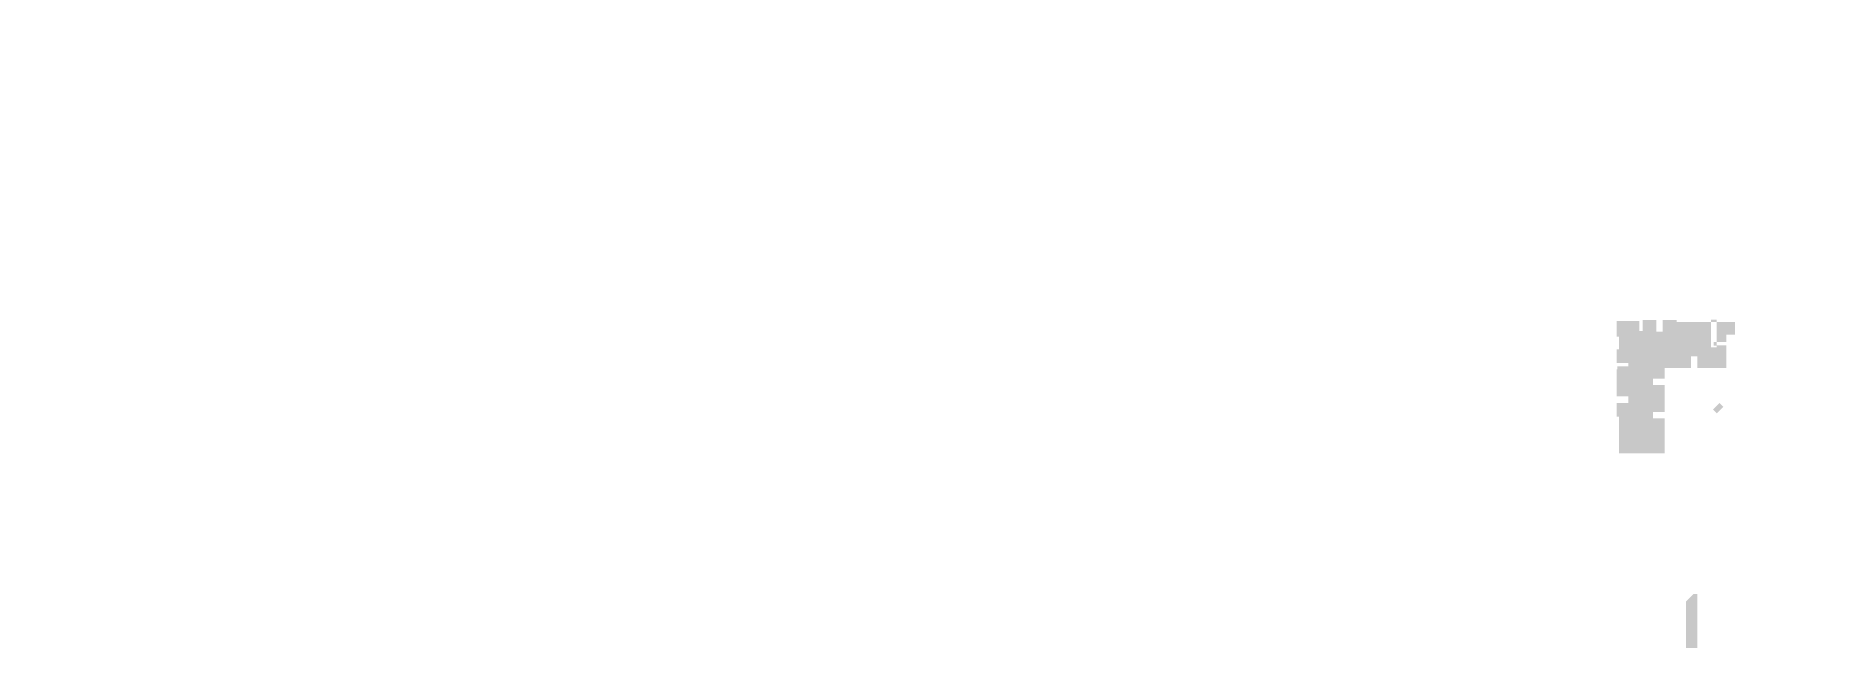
# Model space of a CAD drawing. Header units: millimetres. Extents: x 397144 to 10081729, y 99180 to 1327802.
# Drawn here: x 397144 to 1246378, y 345581 to 634898 of the extents above; entities that cross this region are included whole.
import ezdxf

# ---------------------------------------------------------------- set-up
doc = ezdxf.new("R2010")
doc.units = ezdxf.units.MM
doc.linetypes.add('HIDDEN', pattern=[0.375, 0.25, -0.125])
doc.layers.add('COT', color=1, linetype='CONTINUOUS', lineweight=18)
doc.layers.add('DMo', color=9, linetype='HIDDEN', lineweight=9)

msp = doc.modelspace()

# ---------------------------------------------------------------- hatches: boundary and pattern name
at = {"layer": 'COT', "ltscale": 0.8}
h = msp.add_hatch(dxfattribs=at)
h.set_pattern_fill('ANSI31', color=0, scale=50)
h.paths.add_polyline_path([(405244.07443, 624648.13713), (405844.07443, 624648.13713), (405844.07443, 624048.13713), (405244.07443, 624048.13713)], flags=17)
h.paths.add_polyline_path([(405894.07442, 624648.13713), (406494.07442, 624648.13713), (406494.07442, 624048.13713), (405894.07442, 624048.13713)], flags=17)
h.paths.add_polyline_path([(405244.07443, 634898.13713), (405844.07443, 634898.13713), (405844.07443, 634298.13713), (405244.07443, 634298.13713)], flags=17)
h.paths.add_polyline_path([(405894.07442, 634898.13713), (406494.07442, 634898.13713), (406494.07442, 634298.13713), (405894.07442, 634298.13713)], flags=17)
h.paths.add_polyline_path([(405244.07443, 624648.13713), (405844.07443, 624648.13713), (405844.07443, 624048.13713), (405244.07443, 624048.13713)], flags=17)
h.paths.add_polyline_path([(405894.07442, 624648.13713), (406494.07442, 624648.13713), (406494.07442, 624048.13713), (405894.07442, 624048.13713)], flags=17)
h.paths.add_polyline_path([(405244.07443, 634898.13713), (405844.07443, 634898.13713), (405844.07443, 634298.13713), (405244.07443, 634298.13713)], flags=17)
h.paths.add_polyline_path([(405894.07442, 634898.13713), (406494.07442, 634898.13713), (406494.07442, 634298.13713), (405894.07442, 634298.13713)], flags=17)
h.paths.add_polyline_path([(397144.07443, 574398.13713), (397744.07443, 574398.13713), (397744.07443, 573798.13713), (397144.07443, 573798.13713)], flags=17)
h.paths.add_polyline_path([(405244.07443, 574398.13713), (405844.07443, 574398.13713), (405844.07443, 573798.13713), (405244.07443, 573798.13713)], flags=17)
h.paths.add_polyline_path([(405894.07442, 574398.13713), (406494.07442, 574398.13713), (406494.07442, 573798.13713), (405894.07442, 573798.13713)], flags=17)
h.paths.add_polyline_path([(397144.07443, 608398.13713), (397744.07443, 608398.13713), (397744.07443, 607798.13713), (397144.07443, 607798.13713)], flags=17)
h.paths.add_polyline_path([(397144.07443, 616548.13713), (397744.07443, 616548.13713), (397744.07443, 615948.13713), (397144.07443, 615948.13713)], flags=17)
h.paths.add_polyline_path([(405244.07443, 616548.13713), (405844.07443, 616548.13713), (405844.07443, 615948.13713), (405244.07443, 615948.13713)], flags=17)
h.paths.add_polyline_path([(405894.07442, 616548.13713), (406494.07442, 616548.13713), (406494.07442, 615948.13713), (405894.07442, 615948.13713)], flags=17)
h.paths.add_polyline_path([(397144.07443, 624648.13713), (397744.07443, 624648.13713), (397744.07443, 624048.13713), (397144.07443, 624048.13713)], flags=17)
h.paths.add_polyline_path([(397144.07443, 583348.13713), (397744.07443, 583348.13713), (397744.07443, 582748.13713), (397144.07443, 582748.13713)], flags=17)
h.paths.add_polyline_path([(405244.07443, 583348.13713), (405844.07443, 583348.13713), (405844.07443, 582748.13713), (405244.07443, 582748.13713)], flags=17)
h.paths.add_polyline_path([(405894.07442, 583348.13713), (406494.07442, 583348.13713), (406494.07442, 582748.13713), (405894.07442, 582748.13713)], flags=17)
h.paths.add_polyline_path([(397144.07443, 591798.13713), (397744.07443, 591798.13713), (397744.07443, 591198.13713), (397144.07443, 591198.13713)], flags=17)
h.paths.add_polyline_path([(405244.07443, 591798.13713), (405844.07443, 591798.13713), (405844.07443, 591198.13713), (405244.07443, 591198.13713)], flags=17)
h.paths.add_polyline_path([(405894.07442, 591798.13713), (406494.07442, 591798.13713), (406494.07442, 591198.13713), (405894.07442, 591198.13713)], flags=17)
h.paths.add_polyline_path([(397144.07443, 600098.13713), (397744.07443, 600098.13713), (397744.07443, 599498.13713), (397144.07443, 599498.13713)], flags=17)
h.paths.add_polyline_path([(405244.07443, 600098.13713), (405844.07443, 600098.13713), (405844.07443, 599498.13713), (405244.07443, 599498.13713)], flags=17)
h.paths.add_polyline_path([(405894.07442, 600098.13713), (406494.07442, 600098.13713), (406494.07442, 599498.13713), (405894.07442, 599498.13713)], flags=17)
h.paths.add_polyline_path([(397144.07443, 574398.13713), (397744.07443, 574398.13713), (397744.07443, 573798.13713), (397144.07443, 573798.13713)], flags=17)
h.paths.add_polyline_path([(405244.07443, 574398.13713), (405844.07443, 574398.13713), (405844.07443, 573798.13713), (405244.07443, 573798.13713)], flags=17)
h.paths.add_polyline_path([(405894.07442, 574398.13713), (406494.07442, 574398.13713), (406494.07442, 573798.13713), (405894.07442, 573798.13713)], flags=17)
h.paths.add_polyline_path([(397144.07443, 608398.13713), (397744.07443, 608398.13713), (397744.07443, 607798.13713), (397144.07443, 607798.13713)], flags=17)
h.paths.add_polyline_path([(397144.07443, 616548.13713), (397744.07443, 616548.13713), (397744.07443, 615948.13713), (397144.07443, 615948.13713)], flags=17)
h.paths.add_polyline_path([(405244.07443, 616548.13713), (405844.07443, 616548.13713), (405844.07443, 615948.13713), (405244.07443, 615948.13713)], flags=17)
h.paths.add_polyline_path([(405894.07442, 616548.13713), (406494.07442, 616548.13713), (406494.07442, 615948.13713), (405894.07442, 615948.13713)], flags=17)
h.paths.add_polyline_path([(397144.07443, 624648.13713), (397744.07443, 624648.13713), (397744.07443, 624048.13713), (397144.07443, 624048.13713)], flags=17)
h.paths.add_polyline_path([(397144.07443, 583348.13713), (397744.07443, 583348.13713), (397744.07443, 582748.13713), (397144.07443, 582748.13713)], flags=17)
h.paths.add_polyline_path([(405244.07443, 583348.13713), (405844.07443, 583348.13713), (405844.07443, 582748.13713), (405244.07443, 582748.13713)], flags=17)
h.paths.add_polyline_path([(405894.07442, 583348.13713), (406494.07442, 583348.13713), (406494.07442, 582748.13713), (405894.07442, 582748.13713)], flags=17)
h.paths.add_polyline_path([(397144.07443, 591798.13713), (397744.07443, 591798.13713), (397744.07443, 591198.13713), (397144.07443, 591198.13713)], flags=17)
h.paths.add_polyline_path([(405244.07443, 591798.13713), (405844.07443, 591798.13713), (405844.07443, 591198.13713), (405244.07443, 591198.13713)], flags=17)
h.paths.add_polyline_path([(405894.07442, 591798.13713), (406494.07442, 591798.13713), (406494.07442, 591198.13713), (405894.07442, 591198.13713)], flags=17)
h.paths.add_polyline_path([(397144.07443, 600098.13713), (397744.07443, 600098.13713), (397744.07443, 599498.13713), (397144.07443, 599498.13713)], flags=17)
h.paths.add_polyline_path([(405244.07443, 600098.13713), (405844.07443, 600098.13713), (405844.07443, 599498.13713), (405244.07443, 599498.13713)], flags=17)
h.paths.add_polyline_path([(405894.07442, 600098.13713), (406494.07442, 600098.13713), (406494.07442, 599498.13713), (405894.07442, 599498.13713)], flags=17)
at = {"layer": 'DMo', "ltscale": 0.8}
h = msp.add_hatch(dxfattribs=at)
h.set_pattern_fill('ANGLE', color=256)
h.set_pattern_definition([(0, (0, 0), (0, 6.985), [5.08, -1.905]), (90, (0, 0), (-6.985, 4e-16), [5.08, -1.905])])
edge = h.paths.add_edge_path()
edge.add_line((1194504.11959, 348430.92073), (1183878.45086, 348430.92073))
edge = h.paths.add_edge_path()
edge.add_line((1194504.11959, 348730.92073), (1189755.44817, 348730.92073))
edge = h.paths.add_edge_path()
edge.add_line((1237154.11959, 348430.89574), (1226304.78847, 348430.89574))
edge = h.paths.add_edge_path()
edge.add_line((1237154.11959, 348730.89574), (1226304.78847, 348730.89574))
edge = h.paths.add_edge_path()
edge.add_line((1215229.11959, 369680.89574), (1209604.11959, 369680.8959))
edge = h.paths.add_edge_path()
edge.add_line((1215229.1196, 370080.89574), (1209604.1196, 370080.8959))
edge = h.paths.add_edge_path()
edge.add_line((1229754.78832, 370736.22113), (1224404.11959, 370736.22113))
edge = h.paths.add_edge_path()
edge.add_line((1221854.12121, 379730.91337), (1214459.02656, 379730.91337))
edge = h.paths.add_edge_path()
edge.add_line((1221854.12121, 380130.91337), (1214449.15402, 380130.91337))
edge = h.paths.add_edge_path()
edge.add_line((1221854.12121, 388230.91337), (1185932.83682, 388230.91337))
edge = h.paths.add_edge_path()
edge.add_line((1221854.12121, 388630.91337), (1212605.44817, 388630.91337))
edge = h.paths.add_edge_path()
edge.add_line((1212305.44817, 388630.91337), (1185953.06547, 388630.91337))
edge = h.paths.add_edge_path()
edge.add_line((1221854.12121, 396730.91337), (1214505.4483, 396730.91337))
edge = h.paths.add_edge_path()
edge.add_line((1214105.4483, 396730.91337), (1211803.55389, 396730.91337))
edge = h.paths.add_edge_path()
edge.add_line((1211303.55389, 396730.91337), (1182217.97934, 396730.91337))
edge = h.paths.add_edge_path()
edge.add_line((1221854.12121, 397130.91337), (1214505.4483, 397130.91337))
edge = h.paths.add_edge_path()
edge.add_line((1214105.4483, 397130.91337), (1181817.98082, 397130.91337))
edge = h.paths.add_edge_path()
edge.add_line((1244255.31209, 389491.54651), (1232406.1061, 389491.54651))
edge = h.paths.add_edge_path()
edge.add_line((1244255.28302, 389891.54651), (1234405.44624, 389891.54651))
edge = h.paths.add_edge_path()
edge.add_line((1234104.78832, 389855.92073), (1232405.44817, 389855.92073))
edge = h.paths.add_edge_path()
edge.add_line((1242005.44817, 396241.54651), (1222254.12121, 396241.54651))
edge = h.paths.add_edge_path()
edge.add_line((1242904.11959, 405180.91337), (1232254.11962, 405180.91337))
edge = h.paths.add_edge_path(flags=16)
edge.add_line((1231854.11962, 405180.91337), (1228784.15977, 405180.91337))
edge = h.paths.add_edge_path()
edge.add_line((1242904.11959, 405580.91337), (1232254.11962, 405580.91337))
edge = h.paths.add_edge_path(flags=16)
edge.add_line((1231854.11962, 405580.91337), (1229226.84385, 405580.91337))
edge = h.paths.add_edge_path()
edge.add_line((1224309.55899, 405230.91337), (1222254.12121, 405230.91337))
edge = h.paths.add_edge_path()
edge.add_line((1197503.90278, 405230.91337), (1196303.90278, 405230.91337))
edge = h.paths.add_edge_path()
edge.add_line((1196053.90278, 405230.91336), (1191355.44817, 405230.91337))
edge = h.paths.add_edge_path()
edge.add_line((1191105.44817, 405230.91337), (1177554.78832, 405230.91337))
edge = h.paths.add_edge_path()
edge.add_line((1223693.49934, 405630.91337), (1222254.12121, 405630.91337))
edge = h.paths.add_edge_path()
edge.add_line((1242904.11959, 412630.89574), (1227018.99001, 412630.89574))
edge = h.paths.add_edge_path()
edge.add_line((1242904.11959, 413030.89574), (1235356.88351, 413030.89574))
edge = h.paths.add_edge_path()
edge.add_line((1222115.83657, 412630.89574), (1214754.78842, 412630.89574))
edge = h.paths.add_edge_path()
edge.add_line((1221904.11959, 413030.89574), (1214955.44817, 413030.89574))
edge = h.paths.add_edge_path()
edge.add_line((1214105.44827, 420530.92073), (1206304.11959, 420530.92073))
edge = h.paths.add_edge_path()
edge.add_line((1205904.11959, 420530.92073), (1199504.11959, 420530.92073))
edge = h.paths.add_edge_path()
edge.add_line((1199104.11959, 420530.92073), (1193854.11959, 420530.92073))
edge = h.paths.add_edge_path()
edge.add_line((1193454.11959, 420530.92073), (1188505.44817, 420530.92073))
edge = h.paths.add_edge_path()
edge.add_line((1214105.44827, 420930.92073), (1206304.11959, 420930.92073))
edge = h.paths.add_edge_path()
edge.add_line((1205904.11959, 420930.92073), (1199504.11959, 420930.92073))
edge = h.paths.add_edge_path()
edge.add_line((1199104.11959, 420930.92073), (1193854.11959, 420930.92073))
edge = h.paths.add_edge_path()
edge.add_line((1193454.11959, 420930.92073), (1188505.44817, 420930.92073))
edge = h.paths.add_edge_path()
edge.add_line((1244251.36698, 421291.52272), (1235356.88351, 421291.53323))
edge = h.paths.add_edge_path()
edge.add_line((1234956.88351, 421291.53371), (1232254.11966, 421291.5369))
edge = h.paths.add_edge_path()
edge.add_line((1231854.11966, 421291.53737), (1222904.11959, 421291.54795))
edge = h.paths.add_edge_path()
edge.add_line((1244251.41355, 421691.52272), (1234606.33358, 421691.53412))
edge = h.paths.add_edge_path()
edge.add_line((1234106.33358, 421691.53471), (1223304.10867, 421691.54747))
edge = h.paths.add_edge_path()
edge.add_line((1222904.11959, 429230.92073), (1214955.44817, 429230.92073))
edge = h.paths.add_edge_path()
edge.add_line((1214105.44818, 429230.92073), (1206304.11959, 429230.92073))
edge = h.paths.add_edge_path()
edge.add_line((1205904.11959, 429230.92073), (1199504.11959, 429230.92073))
edge = h.paths.add_edge_path()
edge.add_line((1199104.11959, 429230.92073), (1193854.11959, 429230.92073))
edge = h.paths.add_edge_path()
edge.add_line((1193454.11959, 429230.92073), (1185854.11959, 429230.92073))
edge = h.paths.add_edge_path()
edge.add_line((1185454.11959, 429230.92073), (1177554.78831, 429230.92073))
edge = h.paths.add_edge_path()
edge.add_line((1222904.11959, 429630.92073), (1214955.44817, 429630.92073))
edge = h.paths.add_edge_path()
edge.add_line((1214105.44818, 429630.92073), (1206304.11959, 429630.92073))
edge = h.paths.add_edge_path()
edge.add_line((1205904.11959, 429630.92073), (1199504.11959, 429630.92073))
edge = h.paths.add_edge_path()
edge.add_line((1199104.11959, 429630.92073), (1193854.11959, 429630.92073))
edge = h.paths.add_edge_path()
edge.add_line((1193454.11959, 429630.92073), (1185854.11959, 429630.92073))
edge = h.paths.add_edge_path()
edge.add_line((1185454.11959, 429630.92073), (1177554.78831, 429630.92073))
edge = h.paths.add_edge_path()
edge.add_line((1222904.10867, 421691.55704), (1222904.11959, 437130.92072))
edge = h.paths.add_edge_path()
edge.add_line((1223304.10867, 421691.54747), (1223304.11959, 437130.92044))
edge = h.paths.add_edge_path()
edge.add_line((1244251.92146, 427641.54989), (1234606.3337, 427641.54989))
edge = h.paths.add_edge_path()
edge.add_line((1234106.3337, 427648.01622), (1232405.44817, 427648.01622))
edge = h.paths.add_edge_path()
edge.add_line((1244252.00555, 428141.54612), (1232405.44817, 428141.52489))
edge = h.paths.add_edge_path()
edge.add_line((1232005.44817, 439930.89574), (1225004.78832, 439930.89574))
edge = h.paths.add_edge_path()
edge.add_line((1232305.44817, 440230.89574), (1224704.78832, 440230.89574))
edge = h.paths.add_edge_path()
edge.add_line((1225004.78832, 439930.89574), (1225004.78832, 437430.92072))
edge = h.paths.add_edge_path()
edge.add_line((1224704.78832, 440230.89574), (1224704.78832, 437430.92072))
edge = h.paths.add_edge_path()
edge.add_line((1221855.44817, 450655.89574), (1221855.63196, 447021.21265))
edge = h.paths.add_edge_path()
edge.add_line((1221855.18748, 446621.21265), (1221855.59404, 438580.92073))
edge = h.paths.add_edge_path()
edge.add_line((1221855.59404, 438180.92073), (1221855.63196, 437430.89574))
edge = h.paths.add_edge_path()
edge.add_line((1222254.68845, 439505.89574), (1222254.78832, 437430.94095))
edge = h.paths.add_edge_path()
edge.add_line((1224704.11959, 442130.89574), (1222254.68845, 442130.89574))
edge = h.paths.add_edge_path()
edge.add_line((1224704.11959, 442430.89574), (1222255.63076, 442430.89574))
edge = h.paths.add_edge_path()
edge.add_line((1146054.11959, 437630.89574), (1141806.4537, 437630.89574))
edge = h.paths.add_edge_path()
edge.add_line((1146054.12239, 438080.89575), (1141806.4537, 438080.91961))
edge = h.paths.add_edge_path()
edge.add_line((1221854.11959, 446621.21265), (1214955.44824, 446621.21265))
edge = h.paths.add_edge_path()
edge.add_line((1214105.44824, 446621.21265), (1206304.11959, 446621.21265))
edge = h.paths.add_edge_path()
edge.add_line((1205904.11959, 446621.21265), (1167704.78832, 446621.21265))
edge = h.paths.add_edge_path()
edge.add_line((1221855.63196, 447021.21265), (1214955.44824, 447021.21265))
edge = h.paths.add_edge_path()
edge.add_line((1214105.44824, 447021.21265), (1206304.11959, 447021.21265))
edge = h.paths.add_edge_path()
edge.add_line((1205904.11959, 447021.21265), (1167704.78832, 447021.21265))
edge = h.paths.add_edge_path()
edge.add_line((1145005.44817, 486280.89575), (1141806.4537, 486280.89575))
edge = h.paths.add_edge_path()
edge.add_line((1145305.44817, 486780.89575), (1141806.4537, 486780.89575))
edge = h.paths.add_edge_path(flags=16)
edge.add_line((1157254.1196, 479630.92073), (1157254.1196, 484430.92074))
edge = h.paths.add_edge_path(flags=16)
edge.add_line((1157554.1196, 479630.92073), (1157554.1196, 481630.92108))
edge = h.paths.add_edge_path(flags=16)
edge.add_line((1157554.1196, 481930.92108), (1157554.1196, 484130.92074))
edge = h.paths.add_edge_path(flags=16)
edge.add_line((1173904.11959, 478380.92073), (1183155.44817, 478380.92073))
edge = h.paths.add_edge_path(flags=16)
edge.add_line((1183156.10032, 478380.92073), (1196429.11959, 478380.92073))
edge = h.paths.add_edge_path()
edge.add_line((1199551.40321, 478380.92073), (1205904.11959, 478380.92073))
edge = h.paths.add_edge_path(flags=16)
edge.add_line((1174304.11959, 477980.92073), (1180156.10032, 477980.92073))
edge = h.paths.add_edge_path(flags=16)
edge.add_line((1183579.13476, 477980.92073), (1189904.11959, 477980.92073))
edge = h.paths.add_edge_path(flags=16)
edge.add_line((1190304.11959, 477980.92073), (1199104.11959, 477980.92073))
edge = h.paths.add_edge_path()
edge.add_line((1199504.11959, 477980.92073), (1205904.11959, 477980.92073))
edge = h.paths.add_edge_path()
edge.add_line((1206304.11959, 479830.92073), (1214105.44821, 479830.92073))
edge = h.paths.add_edge_path()
edge.add_line((1214955.4482, 479830.92073), (1221855.44817, 479830.92073))
edge = h.paths.add_edge_path()
edge.add_line((1206304.11959, 479430.92073), (1214105.44821, 479430.92073))
edge = h.paths.add_edge_path()
edge.add_line((1214955.4482, 479430.92073), (1221855.44817, 479430.92073))
edge = h.paths.add_edge_path()
edge.add_line((1221855.44817, 476505.92073), (1221855.44817, 479430.92073))
edge = h.paths.add_edge_path()
edge.add_line((1221854.11959, 479830.92073), (1221854.11959, 483580.92073))
edge = h.paths.add_edge_path()
edge.add_line((1222255.44817, 476505.92073), (1222254.11959, 481604.65082))
edge = h.paths.add_edge_path()
edge.add_line((1222254.11959, 481904.65082), (1222254.11959, 483580.92073))
edge = h.paths.add_edge_path()
edge.add_line((1224704.78807, 479166.07806), (1224704.79238, 481604.62583))
edge = h.paths.add_edge_path()
edge.add_line((1224704.78832, 481904.62583), (1224704.78832, 483580.92073))
edge = h.paths.add_edge_path()
edge.add_line((1232304.11959, 479166.07803), (1232304.11959, 483580.92073))
edge = h.paths.add_edge_path()
edge.add_line((1145005.44817, 492830.89575), (1141806.4537, 492830.89575))
edge = h.paths.add_edge_path()
edge.add_line((1145005.44817, 493380.89575), (1141806.4537, 493380.89575))
edge = h.paths.add_edge_path()
edge.add_line((1157254.89976, 500380.92274), (1157255.44817, 502280.89574))
edge = h.paths.add_edge_path()
edge.add_line((1163305.44817, 500680.89574), (1163305.44817, 502280.89574))
edge = h.paths.add_edge_path()
edge.add_line((1163755.44817, 500380.89373), (1163755.44817, 502280.89574))
edge = h.paths.add_edge_path(flags=16)
edge.add_line((1145005.44819, 455430.92073), (1145005.44817, 486305.92073))
edge = h.paths.add_edge_path(flags=16)
edge.add_line((1146055.44795, 438080.89575), (1146055.4486, 454980.89575))
edge = h.paths.add_edge_path()
edge.add_line((1150228.0625, 500230.89575), (1150228.0625, 502280.89574))
edge = h.paths.add_edge_path()
edge.add_line((1150728.0625, 500230.87076), (1150728.0625, 502280.87076))
edge = h.paths.add_edge_path(flags=16)
edge.add_line((1155254.78831, 500230.92073), (1145455.44817, 500230.92073))
edge = h.paths.add_edge_path(flags=16)
edge.add_line((1155254.78831, 499930.92073), (1145305.44817, 499930.92073))
edge = h.paths.add_edge_path()
edge.add_line((1163305.44817, 500680.89574), (1157704.11959, 500680.92073))
edge = h.paths.add_edge_path(flags=16)
edge.add_line((1163755.44817, 500380.89373), (1157254.89976, 500380.92274))
edge = h.paths.add_edge_path(flags=16)
edge.add_line((1196404.11959, 499630.89574), (1173279.11959, 499630.92073))
edge = h.paths.add_edge_path(flags=16)
edge.add_line((1196404.11926, 499330.89574), (1190900.67682, 499330.89574))
edge = h.paths.add_edge_path()
edge.add_line((1190555.44817, 499630.92073), (1190555.44817, 502280.89574))
edge = h.paths.add_edge_path()
edge.add_line((1205904.11959, 379680.91337), (1205904.11959, 412180.89575))
edge = h.paths.add_edge_path()
edge.add_line((1205904.11959, 413030.89575), (1205904.11959, 420530.92073))
edge = h.paths.add_edge_path()
edge.add_line((1205904.11959, 420930.92073), (1205904.11959, 429230.92073))
edge = h.paths.add_edge_path()
edge.add_line((1205904.11959, 429630.92073), (1205904.11959, 446621.21265))
edge = h.paths.add_edge_path()
edge.add_line((1205904.11959, 447021.21265), (1205904.11959, 477980.92073))
edge = h.paths.add_edge_path()
edge.add_line((1205904.11959, 478380.92073), (1205904.11959, 480980.89574))
edge = h.paths.add_edge_path()
edge.add_line((1205904.11959, 481580.89574), (1205904.11959, 489630.89454))
edge = h.paths.add_edge_path()
edge.add_line((1205904.11959, 490230.89454), (1205904.11959, 493080.89574))
edge = h.paths.add_edge_path()
edge.add_line((1205904.11959, 493680.89574), (1205904.11959, 501380.89575))
edge = h.paths.add_edge_path()
edge.add_line((1206304.11959, 379730.91337), (1206304.11959, 412180.89575))
edge = h.paths.add_edge_path()
edge.add_line((1206304.11959, 413030.89575), (1206304.11959, 420530.92073))
edge = h.paths.add_edge_path()
edge.add_line((1206304.11959, 420930.92073), (1206304.11959, 429230.92073))
edge = h.paths.add_edge_path()
edge.add_line((1206304.11959, 429630.92073), (1206304.11959, 446621.21265))
edge = h.paths.add_edge_path()
edge.add_line((1206304.11959, 447021.21265), (1206304.11959, 450138.60384))
edge = h.paths.add_edge_path()
edge.add_line((1206304.11959, 450538.60384), (1206304.11959, 451938.60384))
edge = h.paths.add_edge_path()
edge.add_line((1206304.11959, 452338.60384), (1206304.11959, 479430.92073))
edge = h.paths.add_edge_path()
edge.add_line((1206304.11959, 479830.92073), (1206304.11959, 489630.88968))
edge = h.paths.add_edge_path()
edge.add_line((1206304.11959, 490230.88968), (1206304.11959, 493080.89574))
edge = h.paths.add_edge_path()
edge.add_line((1206304.11959, 493680.89574), (1206304.11959, 501380.89575))
edge = h.paths.add_edge_path(flags=16)
edge.add_line((1189654.11959, 488430.92073), (1190500.67682, 488482.38554))
edge = h.paths.add_edge_path(flags=16)
edge.add_line((1190954.11959, 488509.95172), (1191654.78832, 488552.54752))
edge = h.paths.add_edge_path(flags=16)
edge.add_line((1191954.78832, 488570.78544), (1193355.19929, 488655.92073))
edge = h.paths.add_edge_path(flags=16)
edge.add_line((1189678.39201, 488031.65785), (1193367.34669, 488255.92073))
edge = h.paths.add_edge_path()
edge.add_line((1222254.11959, 493341.54652), (1222254.11959, 498091.54651))
edge = h.paths.add_edge_path()
edge.add_line((1222355.44822, 500691.55114), (1243005.44822, 500691.55442))
edge = h.paths.add_edge_path()
edge.add_line((1222254.11963, 500391.55112), (1225075.67697, 500391.54797))
edge = h.paths.add_edge_path()
edge.add_line((1225275.67697, 500391.53913), (1234103.24526, 500391.5379))
edge = h.paths.add_edge_path()
edge.add_line((1234403.24526, 500391.53757), (1243204.7206, 500391.52797))
edge = h.paths.add_edge_path(flags=16)
edge.add_line((1190304.11959, 438630.92073), (1190304.11959, 457970.98482))
edge = h.paths.add_edge_path(flags=16)
edge.add_line((1189904.11959, 463621.18766), (1189904.11959, 477980.92073))
edge = h.paths.add_edge_path(flags=0)
edge.add_line((1190304.11959, 463624.1074), (1190304.11959, 467217.29717))
edge = h.paths.add_edge_path(flags=16)
edge.add_line((1190304.11959, 467672.63773), (1190304.11959, 477980.92073))
edge = h.paths.add_edge_path()
edge.add_line((1222254.11959, 481904.65082), (1224704.78832, 481904.62583))
edge = h.paths.add_edge_path()
edge.add_line((1222254.11959, 481604.65082), (1224704.78832, 481604.62583))
edge = h.paths.add_edge_path()
edge.add_line((1199104.11959, 370080.89574), (1199104.11959, 402381.51103))
edge = h.paths.add_edge_path()
edge.add_line((1199104.11959, 402631.51103), (1199104.11959, 412180.89575))
edge = h.paths.add_edge_path()
edge.add_line((1199104.11959, 413030.89575), (1199104.11959, 420530.92073))
edge = h.paths.add_edge_path()
edge.add_line((1199104.11959, 420930.92073), (1199104.11959, 429230.92073))
edge = h.paths.add_edge_path()
edge.add_line((1199104.11959, 429630.92073), (1199104.11959, 461492.61637))
edge = h.paths.add_edge_path(flags=16)
edge.add_line((1199104.11959, 462886.18287), (1199104.11959, 477980.92073))
edge = h.paths.add_edge_path()
edge.add_line((1199504.11959, 379680.91337), (1199504.11959, 412180.89575))
edge = h.paths.add_edge_path()
edge.add_line((1199504.11959, 413030.89575), (1199504.11959, 420530.92073))
edge = h.paths.add_edge_path()
edge.add_line((1199504.11959, 420930.92073), (1199504.11959, 429230.92073))
edge = h.paths.add_edge_path()
edge.add_line((1199504.11959, 429630.92073), (1199504.11959, 477980.92073))
edge = h.paths.add_edge_path(flags=16)
edge.add_line((1183104.11959, 438630.92073), (1183104.11959, 471830.92073))
edge = h.paths.add_edge_path(flags=16)
edge.add_line((1183504.11959, 438630.92073), (1183504.11959, 458636.58915))
edge = h.paths.add_edge_path(flags=16)
edge.add_line((1183504.11959, 459116.49181), (1183504.11959, 471830.92073))
edge = h.paths.add_edge_path()
edge.add_line((1173904.11959, 431330.89574), (1173904.11959, 471830.92073))
edge = h.paths.add_edge_path()
edge.add_line((1174304.11959, 431330.89574), (1174304.11959, 471830.92073))
edge = h.paths.add_edge_path(flags=16)
edge.add_line((1183104.13446, 471833.35959), (1183179.13446, 477983.3346))
edge = h.paths.add_edge_path(flags=16)
edge.add_line((1183504.10472, 471828.48188), (1183579.10472, 477978.45689))
edge = h.paths.add_edge_path()
edge.add_line((1167255.44783, 431330.89574), (1167255.44783, 437630.89574))
edge = h.paths.add_edge_path()
edge.add_line((1167704.11959, 431330.89574), (1167704.11959, 437630.89574))
edge = h.paths.add_edge_path()
edge.add_line((1156980.44771, 431330.89574), (1156980.44817, 437630.89571))
edge = h.paths.add_edge_path()
edge.add_line((1157480.44771, 431330.89577), (1157480.44817, 437630.89574))
edge = h.paths.add_edge_path(flags=16)
edge.add_line((1159804.11959, 471580.92073), (1161854.78832, 471580.92073))
edge = h.paths.add_edge_path(flags=16)
edge.add_line((1159804.11959, 471280.92073), (1161854.78832, 471280.92073))
edge = h.paths.add_edge_path(flags=16)
edge.add_line((1150454.11971, 477280.89575), (1150454.11971, 478480.89575))
edge = h.paths.add_edge_path(flags=16)
edge.add_line((1150454.11971, 478780.89575), (1150454.11971, 480280.89575))
edge = h.paths.add_edge_path(flags=16)
edge.add_line((1150754.11971, 476980.89575), (1150754.11971, 480580.89575))
edge = h.paths.add_edge_path(flags=16)
edge.add_line((1165405.44817, 445030.92073), (1165405.44817, 447630.92073))
edge = h.paths.add_edge_path(flags=16)
edge.add_line((1157504.00599, 445831.21727), (1160704.7632, 445830.89575))
edge = h.paths.add_edge_path(flags=16)
edge.add_line((1157504.0311, 446081.21727), (1160704.78832, 446080.89575))
edge = h.paths.add_edge_path(flags=16)
edge.add_line((1164554.11959, 481930.92074), (1164554.11963, 484130.92074))
edge = h.paths.add_edge_path(flags=16)
edge.add_line((1164554.11964, 484430.92074), (1164554.1197, 488130.89575))
edge = h.paths.add_edge_path(flags=16)
edge.add_line((1164854.11959, 481630.92072), (1164854.11963, 484130.92074))
edge = h.paths.add_edge_path(flags=16)
edge.add_line((1164854.11964, 484430.92074), (1164854.11967, 486430.89576))
edge = h.paths.add_edge_path(flags=16)
edge.add_line((1164854.11968, 486730.89576), (1164854.1197, 488130.89575))
edge = h.paths.add_edge_path(flags=16)
edge.add_line((1167304.78832, 437930.89568), (1167304.78832, 479330.89575))
edge = h.paths.add_edge_path(flags=16)
edge.add_line((1167704.78832, 440330.89574), (1167704.78832, 446621.21265))
edge = h.paths.add_edge_path(flags=16)
edge.add_line((1167704.78832, 455321.18781), (1167704.78832, 471380.8959))
edge = h.paths.add_edge_path(flags=16)
edge.add_line((1167704.78832, 478380.92073), (1167704.78832, 479330.89575))
edge = h.paths.add_edge_path(flags=16)
edge.add_line((1167354.78832, 484380.89575), (1164854.11963, 484380.89575))
edge = h.paths.add_edge_path(flags=16)
edge.add_line((1164554.11963, 484130.92074), (1157554.1196, 484130.92074))
edge = h.paths.add_edge_path(flags=16)
edge.add_line((1167354.78832, 484680.89575), (1166354.84762, 484680.89575))
edge = h.paths.add_edge_path(flags=16)
edge.add_line((1166054.84762, 484680.89575), (1164854.11964, 484680.89575))
edge = h.paths.add_edge_path(flags=16)
edge.add_line((1164554.11964, 484430.92074), (1157254.1196, 484430.92074))
edge = h.paths.add_edge_path(flags=16)
edge.add_line((1164854.11959, 481630.92072), (1157554.1196, 481630.92108))
edge = h.paths.add_edge_path(flags=16)
edge.add_line((1164554.11959, 481930.92074), (1157554.1196, 481930.92108))
edge = h.paths.add_edge_path()
edge.add_line((1221856.1169, 470355.87076), (1221855.44817, 476205.89574))
edge = h.paths.add_edge_path()
edge.add_line((1227804.7962, 468555.92057), (1229754.1215, 468555.89574))
edge = h.paths.add_edge_path()
edge.add_line((1227804.79238, 468255.92057), (1229754.11768, 468255.89574))
edge = h.paths.add_edge_path()
edge.add_line((1221854.12121, 369030.8947), (1221854.12121, 396730.91335))
edge = h.paths.add_edge_path()
edge.add_line((1221854.12121, 397130.91335), (1221854.12121, 405230.91337))
edge = h.paths.add_edge_path()
edge.add_line((1222254.12121, 368930.89806), (1222254.12121, 395930.89574))
edge = h.paths.add_edge_path()
edge.add_line((1221904.11959, 413030.89574), (1221904.11959, 421291.5447))
edge = h.paths.add_edge_path()
edge.add_line((1222304.11959, 413196.88628), (1222304.11959, 421291.546))
edge = h.paths.add_edge_path()
edge.add_line((1221604.11959, 368630.89574), (1215629.11959, 368630.92073))
edge = h.paths.add_edge_path()
edge.add_line((1221854.12121, 369030.8947), (1215629.12127, 369030.92073))
edge = h.paths.add_edge_path()
edge.add_line((1219804.84838, 352930.89561), (1218354.78829, 352930.8956))
edge = h.paths.add_edge_path()
edge.add_line((1218054.78829, 352930.8956), (1216804.7884, 352930.89559))
edge = h.paths.add_edge_path()
edge.add_line((1220104.7884, 353230.89561), (1216504.7884, 353230.89559))
edge = h.paths.add_edge_path()
edge.add_line((1221725.67682, 362241.54651), (1221725.67682, 366541.54651))
edge = h.paths.add_edge_path()
edge.add_line((1222025.67682, 362241.54651), (1222025.67682, 366541.54651))
edge = h.paths.add_edge_path()
edge.add_line((1224605.44817, 367030.89574), (1224605.45486, 368630.88823))
edge = h.paths.add_edge_path()
edge.add_line((1224605.44817, 368930.88823), (1224605.44817, 370436.22113))
edge = h.paths.add_edge_path()
edge.add_line((1224904.36241, 364730.92073), (1232225.91964, 364730.92073))
edge = h.paths.add_edge_path()
edge.add_line((1224904.36241, 364430.92073), (1231925.91964, 364430.92073))
edge = h.paths.add_edge_path()
edge.add_line((1231925.91965, 359991.5715), (1231925.91964, 364430.92073))
edge = h.paths.add_edge_path()
edge.add_line((1232225.91965, 359991.5715), (1232225.91964, 364730.92073))
edge = h.paths.add_edge_path()
edge.add_line((1224904.36241, 361930.92073), (1231904.36241, 361930.92073))
edge = h.paths.add_edge_path()
edge.add_line((1224904.36241, 362230.92073), (1231904.36241, 362230.92073))
edge = h.paths.add_edge_path()
edge.add_line((1199104.11959, 402381.51103), (1190304.5742, 402381.51103))
edge = h.paths.add_edge_path()
edge.add_line((1199104.11959, 402631.51103), (1197503.90278, 402631.51103))
edge = h.paths.add_edge_path()
edge.add_line((1196053.90278, 402631.51103), (1191355.44817, 402631.51103))
edge = h.paths.add_edge_path()
edge.add_line((1191105.44817, 402631.51103), (1190304.5742, 402631.51103))
edge = h.paths.add_edge_path()
edge.add_line((1197503.90278, 402631.51103), (1197503.90278, 405230.91337))
edge = h.paths.add_edge_path()
edge.add_line((1194979.11959, 347380.9207), (1194979.11941, 345580.89532))
edge = h.paths.add_edge_path()
edge.add_line((1194479.11959, 347380.92075), (1194479.11941, 345580.89531))
edge = h.paths.add_edge_path()
edge.add_line((1201029.11959, 347380.9207), (1201029.11941, 345580.89547))
edge = h.paths.add_edge_path()
edge.add_line((1200529.11959, 347380.92075), (1200529.11941, 345580.89546))
edge = h.paths.add_edge_path()
edge.add_line((1210654.11976, 347380.92045), (1210654.11958, 345580.89571))
edge = h.paths.add_edge_path()
edge.add_line((1210154.11976, 347380.92051), (1210154.11958, 345580.8957))
edge = h.paths.add_edge_path()
edge.add_line((1226329.11959, 347380.9207), (1226329.11941, 345580.8961))
edge = h.paths.add_edge_path()
edge.add_line((1225829.11959, 347380.92075), (1225829.11941, 345580.89609))
edge = h.paths.add_edge_path()
edge.add_line((1231279.11959, 348430.92071), (1231279.1194, 345580.89622))
edge = h.paths.add_edge_path()
edge.add_line((1230779.11959, 348430.92074), (1230779.1194, 345580.89621))
edge = h.paths.add_edge_path()
edge.add_line((1230804.11959, 345580.92073), (1226329.11959, 345580.92073))
edge = h.paths.add_edge_path()
edge.add_line((1214955.44817, 491541.54651), (1222903.29417, 491541.54651))
edge = h.paths.add_edge_path(flags=16)
edge.add_line((1196829.11959, 493680.89574), (1198054.11959, 493680.89574))
edge = h.paths.add_edge_path(flags=16)
edge.add_line((1198354.11959, 493680.89574), (1200854.78832, 493680.89574))
edge = h.paths.add_edge_path()
edge.add_line((1201154.78832, 493680.89574), (1205904.11959, 493680.89574))
edge = h.paths.add_edge_path()
edge.add_line((1206304.11959, 491941.54651), (1214105.44815, 491941.54651))
edge = h.paths.add_edge_path()
edge.add_line((1214955.44817, 491941.54651), (1222903.30109, 491941.54651))
edge = h.paths.add_edge_path()
edge.add_line((1197054.11941, 361930.89574), (1197854.11958, 361928.07248))
edge = h.paths.add_edge_path()
edge.add_line((1197054.11941, 367780.89574), (1199654.11959, 367780.89573))
edge = h.paths.add_edge_path()
edge.add_line((1197054.1194, 367530.89574), (1199654.11959, 367530.89573))
edge = h.paths.add_edge_path()
edge.add_line((1198104.11958, 359880.89575), (1198104.11957, 363080.89574))
edge = h.paths.add_edge_path()
edge.add_line((1197854.11958, 359880.89574), (1197854.11957, 363080.89574))
edge = h.paths.add_edge_path()
edge.add_line((1222054.11941, 361955.92072), (1222905.44817, 361955.92072))
edge = h.paths.add_edge_path()
edge.add_line((1222054.1194, 362205.92072), (1224605.01023, 362205.92073))
edge = h.paths.add_edge_path()
edge.add_line((1222054.36241, 363730.89572), (1224604.3626, 363730.89573))
edge = h.paths.add_edge_path()
edge.add_line((1222054.36241, 363980.89572), (1224604.3626, 363980.89573))
edge = h.paths.add_edge_path()
edge.add_line((1145003.4699, 498030.9516), (1141806.66305, 498030.66943))
edge = h.paths.add_edge_path()
edge.add_line((1146054.78832, 448455.88382), (1141806.4537, 448455.90767))
edge = h.paths.add_edge_path()
edge.add_line((1146055.44817, 448955.88382), (1141807.11075, 448955.90767))
edge = h.paths.add_edge_path()
edge.add_line((1146504.11959, 437630.89574), (1146504.11959, 431330.89574))
edge = h.paths.add_edge_path()
edge.add_line((1146054.11959, 437630.89574), (1146054.11959, 431330.89574))
edge = h.paths.add_edge_path(flags=16)
edge.add_line((1160954.78832, 447630.89574), (1160954.78832, 445030.89574))
edge = h.paths.add_edge_path(flags=16)
edge.add_line((1160704.78832, 447630.89574), (1160704.78832, 445030.89574))
edge = h.paths.add_edge_path(flags=16)
edge.add_line((1157253.65807, 445030.92789), (1157254.3268, 447630.92789))
edge = h.paths.add_edge_path(flags=16)
edge.add_line((1157503.65806, 445030.86359), (1157504.32679, 447630.86359))
edge = h.paths.add_edge_path(flags=16)
edge.add_line((1146355.44818, 444061.22113), (1157218.65287, 444061.22113))
edge = h.paths.add_edge_path(flags=16)
edge.add_line((1146355.44816, 443661.22113), (1155154.78832, 443661.22113))
edge = h.paths.add_edge_path(flags=16)
edge.add_line((1167204.11959, 437630.89574), (1148754.78832, 437630.92073))
edge = h.paths.add_edge_path(flags=16)
edge.add_line((1167304.78832, 437930.89568), (1155454.78832, 437930.91155))
edge = h.paths.add_edge_path(flags=16)
edge.add_line((1157554.11959, 498130.89575), (1157554.11959, 495130.89574))
edge = h.paths.add_edge_path(flags=16)
edge.add_line((1157255.44817, 498130.89575), (1157255.44817, 496630.89574))
edge = h.paths.add_edge_path(flags=16)
edge.add_line((1155705.44817, 497680.89575), (1155704.27631, 495431.70427))
edge = h.paths.add_edge_path(flags=16)
edge.add_line((1155404.11958, 495130.89574), (1157554.11959, 495130.89574))
edge = h.paths.add_edge_path()
edge.add_line((1166755.44817, 500380.92273), (1166755.44817, 502280.89574))
edge = h.paths.add_edge_path()
edge.add_line((1167205.44817, 500680.92073), (1167205.44817, 502280.87087))
edge = h.paths.add_edge_path(flags=16)
edge.add_line((1163454.11959, 494830.89574), (1163454.11959, 498130.89575))
edge = h.paths.add_edge_path(flags=16)
edge.add_line((1163754.11959, 495130.89574), (1163754.11959, 498130.89575))
edge = h.paths.add_edge_path(flags=16)
edge.add_line((1166755.02581, 495130.89574), (1166755.44817, 498130.89575))
edge = h.paths.add_edge_path(flags=16)
edge.add_line((1167054.98357, 494830.89574), (1167054.98357, 498130.89575))
edge = h.paths.add_edge_path(flags=16)
edge.add_line((1163754.11959, 495130.89574), (1166755.02581, 495130.89574))
edge = h.paths.add_edge_path(flags=16)
edge.add_line((1163454.11959, 494830.89574), (1167054.98357, 494830.89574))
edge = h.paths.add_edge_path()
edge.add_line((1185555.44817, 499630.92073), (1185555.44817, 502280.89574))
edge = h.paths.add_edge_path()
edge.add_line((1186005.44817, 499630.89574), (1186005.44817, 502280.87076))
edge = h.paths.add_edge_path()
edge.add_line((1179178.44817, 499630.89574), (1179178.44817, 502280.87076))
edge = h.paths.add_edge_path()
edge.add_line((1179628.44817, 499630.89574), (1179628.44817, 502280.87076))
edge = h.paths.add_edge_path()
edge.add_line((1196404.11959, 499630.89574), (1196404.11959, 502280.87077))
edge = h.paths.add_edge_path()
edge.add_line((1196854.11959, 499630.92072), (1196854.11959, 502280.89574))
edge = h.paths.add_edge_path()
edge.add_line((1172804.98357, 500680.89575), (1172804.98357, 502280.87077))
edge = h.paths.add_edge_path()
edge.add_line((1173255.44817, 500380.89374), (1173255.44817, 502280.89574))
edge = h.paths.add_edge_path(flags=16)
edge.add_line((1196854.11959, 499630.89575), (1200854.78832, 499630.89575))
edge = h.paths.add_edge_path(flags=16)
edge.add_line((1196854.11959, 499330.89575), (1198054.11959, 499330.89575))
edge = h.paths.add_edge_path(flags=16)
edge.add_line((1198354.11959, 499330.89575), (1200854.78832, 499330.89575))
edge = h.paths.add_edge_path(flags=16)
edge.add_line((1190900.67682, 499330.89574), (1190900.67682, 490530.89574))
edge = h.paths.add_edge_path(flags=16)
edge.add_line((1190500.67682, 499330.89574), (1190500.67682, 488482.38554))
edge = h.paths.add_edge_path()
edge.add_line((1214905.44832, 380130.91309), (1214905.46, 396730.91309))
edge = h.paths.add_edge_path()
edge.add_line((1214905.4483, 397130.91337), (1214905.44808, 412180.89575))
edge = h.paths.add_edge_path()
edge.add_line((1214105.44818, 413030.89575), (1214105.44818, 420530.92073))
edge = h.paths.add_edge_path()
edge.add_line((1214105.44818, 420930.92073), (1214105.44818, 451938.60384))
edge = h.paths.add_edge_path()
edge.add_line((1214105.44818, 452338.60385), (1214105.44818, 454921.18768))
edge = h.paths.add_edge_path()
edge.add_line((1214105.44818, 455321.18768), (1214105.44815, 479380.89574))
edge = h.paths.add_edge_path()
edge.add_line((1214505.44832, 380130.91337), (1214505.44829, 408327.45837))
edge = h.paths.add_edge_path()
edge.add_line((1214505.44829, 408786.98074), (1214505.44828, 412180.89574))
edge = h.paths.add_edge_path()
edge.add_line((1214505.44828, 413030.89574), (1214505.44819, 491941.54651))
edge = h.paths.add_edge_path()
edge.add_line((1201154.78832, 502480.89574), (1201154.78832, 493680.89574))
edge = h.paths.add_edge_path()
edge.add_line((1200854.78832, 502480.89574), (1200854.78832, 499630.89575))
edge = h.paths.add_edge_path(flags=16)
edge.add_line((1200854.78832, 499330.89575), (1200854.78832, 493680.89574))
edge = h.paths.add_edge_path()
edge.add_line((1196829.12202, 490231.00478), (1205904.11959, 490230.89454))
edge = h.paths.add_edge_path()
edge.add_line((1206304.11959, 490230.88968), (1214105.44815, 490230.79492))
edge = h.paths.add_edge_path()
edge.add_line((1214955.44817, 490130.67557), (1222903.26975, 490130.57903))
edge = h.paths.add_edge_path()
edge.add_line((1196829.11959, 489631.00478), (1205904.11959, 489630.89454))
edge = h.paths.add_edge_path()
edge.add_line((1206304.11959, 489630.88968), (1214105.44815, 489630.79492))
edge = h.paths.add_edge_path()
edge.add_line((1214955.44817, 489730.67557), (1222903.26282, 489730.57903))
edge = h.paths.add_edge_path()
edge.add_line((1223303.32427, 493280.89228), (1223303.16159, 483880.89228))
edge = h.paths.add_edge_path()
edge.add_line((1222903.32427, 493280.8992), (1222903.16159, 483880.8992))
edge = h.paths.add_edge_path(flags=16)
edge.add_line((1196829.11959, 497080.89574), (1196829.11959, 493680.89574))
edge = h.paths.add_edge_path(flags=16)
edge.add_line((1196829.11959, 493080.89574), (1196829.11959, 490231.00478))
edge = h.paths.add_edge_path(flags=16)
edge.add_line((1196829.11959, 489631.00478), (1196829.11959, 481580.89574))
edge = h.paths.add_edge_path(flags=16)
edge.add_line((1196829.11959, 480980.89574), (1196829.11959, 480530.89574))
edge = h.paths.add_edge_path(flags=16)
edge.add_line((1196429.11959, 497080.89574), (1196429.11959, 490530.89574))
edge = h.paths.add_edge_path(flags=16)
edge.add_line((1196429.11959, 490230.89574), (1196429.11959, 488655.92073))
edge = h.paths.add_edge_path(flags=16)
edge.add_line((1196429.11959, 488255.92073), (1196429.11959, 480530.89574))
edge = h.paths.add_edge_path(flags=16)
edge.add_line((1193355.19929, 488655.92073), (1196429.11959, 488655.92073))
edge = h.paths.add_edge_path(flags=16)
edge.add_line((1193367.34669, 488255.92073), (1196429.11959, 488255.92073))
edge = h.paths.add_edge_path()
edge.add_line((1232105.44817, 494366.54498), (1243203.84777, 494366.54751))
edge = h.paths.add_edge_path()
edge.add_line((1243504.59722, 494366.54708), (1246377.45737, 494366.54773))
edge = h.paths.add_edge_path()
edge.add_line((1243505.44817, 500691.55442), (1246356.03384, 500691.55442))
edge = h.paths.add_edge_path()
edge.add_line((1243505.44255, 500191.56407), (1243504.6804, 494866.54708))
edge = h.paths.add_edge_path()
edge.add_line((1243504.59722, 494366.54708), (1243503.94787, 489891.54652))
edge = h.paths.add_edge_path()
edge.add_line((1243204.72056, 500380.86963), (1243203.90588, 494766.54751))
edge = h.paths.add_edge_path()
edge.add_line((1243203.84777, 494366.54751), (1243203.15341, 489380.89575))
edge = h.paths.add_edge_path()
edge.add_line((1234103.24521, 500380.87956), (1234103.23993, 494755.89291))
edge = h.paths.add_edge_path()
edge.add_line((1243503.94787, 489891.54652), (1246341.70633, 489891.54652))
edge = h.paths.add_edge_path()
edge.add_line((1243505.45828, 489391.54652), (1246340.35877, 489391.54652))
edge = h.paths.add_edge_path()
edge.add_line((1239154.11959, 489380.89575), (1239154.11959, 487980.89575))
edge = h.paths.add_edge_path()
edge.add_line((1238854.11959, 489680.89575), (1238854.11959, 487680.89575))
edge = h.paths.add_edge_path()
edge.add_line((1243203.15341, 489380.89575), (1239154.11959, 489380.89575))
edge = h.paths.add_edge_path()
edge.add_line((1240955.44817, 489680.89575), (1238854.11959, 489680.89575))
edge = h.paths.add_edge_path()
edge.add_line((1242005.44817, 487680.89575), (1238854.11959, 487680.89575))
edge = h.paths.add_edge_path()
edge.add_line((1244555.50652, 465930.90176), (1246376.28763, 465930.90176))
edge = h.paths.add_edge_path()
edge.add_line((1244553.80836, 465430.86043), (1246376.28763, 465430.86043))
edge = h.paths.add_edge_path()
edge.add_line((1244553.83887, 475041.60026), (1244552.29286, 469430.88207))
edge = h.paths.add_edge_path()
edge.add_line((1244253.97663, 475541.60026), (1244252.23768, 469230.68194))
edge = h.paths.add_edge_path()
edge.add_line((1234606.3337, 427641.54989), (1234606.33358, 421691.53412))
edge = h.paths.add_edge_path()
edge.add_line((1234106.3337, 427648.01622), (1234106.33358, 421691.53471))
edge = h.paths.add_edge_path()
edge.add_line((1244256.78796, 446874.44637), (1238906.3337, 446880.89575))
edge = h.paths.add_edge_path()
edge.add_line((1242005.44817, 447180.89575), (1238616.80455, 447180.89575))
edge = h.paths.add_edge_path()
edge.add_line((1238906.3337, 446880.89575), (1238906.3337, 443880.89575))
edge = h.paths.add_edge_path()
edge.add_line((1238606.3337, 447180.89575), (1238606.3337, 443580.89575))
edge = h.paths.add_edge_path()
edge.add_line((1242005.44817, 443580.89575), (1238606.3337, 443580.89575))
edge = h.paths.add_edge_path()
edge.add_line((1242005.44817, 443880.89575), (1238906.3337, 443880.89575))
edge = h.paths.add_edge_path()
edge.add_line((1229705.44818, 440230.89574), (1229705.44818, 444505.89574))
edge = h.paths.add_edge_path()
edge.add_line((1230005.44818, 440230.89574), (1230005.44818, 444505.89574))
edge = h.paths.add_edge_path()
edge.add_line((1224404.80076, 454405.67504), (1227804.82145, 454405.39296))
edge = h.paths.add_edge_path()
edge.add_line((1224404.77587, 454105.67505), (1227504.7976, 454105.41785))
edge = h.paths.add_edge_path()
edge.add_line((1224404.79976, 451106.19927), (1227504.56948, 451105.96287))
edge = h.paths.add_edge_path()
edge.add_line((1224404.77688, 450806.19927), (1227804.5467, 450805.93999))
edge = h.paths.add_edge_path()
edge.add_line((1227804.82041, 454405.39181), (1227804.54666, 450805.94003))
edge = h.paths.add_edge_path()
edge.add_line((1227504.7976, 454105.41785), (1227504.56948, 451105.96287))
edge = h.paths.add_edge_path()
edge.add_line((1225004.78832, 479466.07805), (1229705.44816, 479466.07804))
edge = h.paths.add_edge_path()
edge.add_line((1224704.78807, 479166.07806), (1232304.11959, 479166.07803))
edge = h.paths.add_edge_path()
edge.add_line((1230005.44817, 483580.89574), (1230005.44816, 479466.07804))
edge = h.paths.add_edge_path()
edge.add_line((1229705.44817, 483580.89575), (1229705.44816, 479466.07804))
edge = h.paths.add_edge_path(flags=16)
edge.add_line((1167354.78832, 479637.37889), (1167354.78832, 484130.92074))
edge = h.paths.add_edge_path(flags=16)
edge.add_line((1167354.78832, 484430.92074), (1167354.78832, 488130.89575))
edge = h.paths.add_edge_path(flags=16)
edge.add_line((1167654.78832, 479637.37889), (1167654.78832, 488130.89575))
edge = h.paths.add_edge_path(flags=16)
edge.add_line((1157254.78832, 488430.89575), (1173654.11959, 488430.89575))
edge = h.paths.add_edge_path(flags=16)
edge.add_line((1157554.11959, 488130.89575), (1160153.45086, 488130.89575))
edge = h.paths.add_edge_path(flags=16)
edge.add_line((1160453.45086, 488130.89575), (1161605.10004, 488130.89575))
edge = h.paths.add_edge_path(flags=16)
edge.add_line((1161905.10004, 488130.89575), (1164554.1197, 488130.89575))
edge = h.paths.add_edge_path(flags=16)
edge.add_line((1164854.1197, 488130.89575), (1166054.84772, 488130.89575))
edge = h.paths.add_edge_path(flags=16)
edge.add_line((1166354.84772, 488130.89575), (1167354.78832, 488130.89575))
edge = h.paths.add_edge_path(flags=16)
edge.add_line((1167654.78832, 488130.89575), (1168854.78832, 488130.89575))
edge = h.paths.add_edge_path(flags=16)
edge.add_line((1169154.78832, 488130.89575), (1173654.11959, 488130.89575))
edge = h.paths.add_edge_path(flags=16)
edge.add_line((1157254.11959, 487330.89575), (1157254.11959, 488430.89573))
edge = h.paths.add_edge_path(flags=16)
edge.add_line((1157554.11959, 487330.89575), (1157554.11959, 488130.89575))
edge = h.paths.add_edge_path(flags=16)
edge.add_line((1160153.45086, 487330.89575), (1160153.45086, 488130.89575))
edge = h.paths.add_edge_path(flags=16)
edge.add_line((1160453.45086, 487330.89575), (1160453.45086, 488130.89575))
edge = h.paths.add_edge_path(flags=16)
edge.add_line((1161605.10004, 486730.89575), (1161605.10004, 488130.89575))
edge = h.paths.add_edge_path(flags=16)
edge.add_line((1161905.10004, 486730.89575), (1161905.10004, 488130.89575))
edge = h.paths.add_edge_path(flags=16)
edge.add_line((1168854.78832, 479430.89575), (1168854.78832, 488130.89575))
edge = h.paths.add_edge_path(flags=16)
edge.add_line((1169154.78832, 479430.89575), (1169154.78832, 488130.89575))
edge = h.paths.add_edge_path(flags=16)
edge.add_line((1166054.84762, 484680.89575), (1166054.84767, 486430.89573))
edge = h.paths.add_edge_path(flags=16)
edge.add_line((1166054.84768, 486730.89573), (1166054.84772, 488130.89576))
edge = h.paths.add_edge_path(flags=16)
edge.add_line((1166354.84762, 484680.89575), (1166354.84767, 486430.88797))
edge = h.paths.add_edge_path(flags=16)
edge.add_line((1166354.84768, 486730.91911), (1166354.84772, 488130.89575))
edge = h.paths.add_edge_path(flags=16)
edge.add_line((1164854.78833, 486730.89576), (1166054.8477, 486730.89573))
edge = h.paths.add_edge_path(flags=16)
edge.add_line((1164854.78832, 486430.89576), (1166054.8477, 486430.89573))
edge = h.paths.add_edge_path(flags=16)
edge.add_line((1147555.44817, 480580.89575), (1150754.11971, 480580.89575))
edge = h.paths.add_edge_path(flags=16)
edge.add_line((1147555.44817, 480280.89575), (1150454.11971, 480280.89575))
edge = h.paths.add_edge_path(flags=16)
edge.add_line((1147555.44817, 477280.89575), (1150454.11971, 477280.89575))
edge = h.paths.add_edge_path(flags=16)
edge.add_line((1147555.44817, 476980.89575), (1150754.11971, 476980.89575))
edge = h.paths.add_edge_path(flags=16)
edge.add_line((1150454.11971, 461480.89575), (1150454.11971, 464480.89575))
edge = h.paths.add_edge_path(flags=16)
edge.add_line((1150754.11971, 461180.89575), (1150754.11971, 464780.89575))
edge = h.paths.add_edge_path(flags=16)
edge.add_line((1147555.44817, 464780.89575), (1150754.11971, 464780.89575))
edge = h.paths.add_edge_path(flags=16)
edge.add_line((1147555.44817, 464480.89575), (1150454.11971, 464480.89575))
edge = h.paths.add_edge_path(flags=16)
edge.add_line((1147555.44817, 461480.89575), (1150454.11971, 461480.89575))
edge = h.paths.add_edge_path(flags=16)
edge.add_line((1147555.44817, 461180.89575), (1150754.11971, 461180.89575))
edge = h.paths.add_edge_path(flags=16)
edge.add_line((1165153.24293, 472930.89574), (1162154.78832, 472930.89574))
edge = h.paths.add_edge_path(flags=16)
edge.add_line((1165153.24293, 473230.89574), (1161854.78832, 473230.89574))
edge = h.paths.add_edge_path(flags=16)
edge.add_line((1165153.24293, 469630.89574), (1161854.78832, 469630.89574))
edge = h.paths.add_edge_path(flags=16)
edge.add_line((1165153.24293, 469930.89574), (1162154.78832, 469930.89574))
edge = h.paths.add_edge_path(flags=16)
edge.add_line((1162154.78832, 472930.89574), (1162154.78832, 469930.89574))
edge = h.paths.add_edge_path(flags=16)
edge.add_line((1161854.78832, 473230.89574), (1161854.78832, 469630.89574))
edge = h.paths.add_edge_path()
edge.add_line((1199504.11959, 463621.18766), (1214105.44822, 463621.18766))
edge = h.paths.add_edge_path()
edge.add_line((1214955.44822, 463621.18766), (1221854.78832, 463621.18766))
edge = h.paths.add_edge_path()
edge.add_line((1199504.11959, 463221.18766), (1214105.44822, 463221.18766))
edge = h.paths.add_edge_path()
edge.add_line((1214955.44822, 463221.18766), (1221854.78832, 463221.18766))
edge = h.paths.add_edge_path(flags=16)
edge.add_line((1199104.11959, 462430.84232), (1193679.23771, 465381.51871))
edge = h.paths.add_edge_path(flags=0)
edge.add_line((1193281.57225, 465597.81505), (1190304.11959, 467217.29717))
edge = h.paths.add_edge_path(flags=16)
edge.add_line((1199104.11959, 462886.18287), (1190304.11959, 467672.63773))
edge = h.paths.add_edge_path(flags=16)
edge.add_line((1193774.55635, 455321.21265), (1199104.11959, 462142.29776))
edge = h.paths.add_edge_path(flags=16)
edge.add_line((1194282.17618, 455321.21265), (1199104.11959, 461492.61637))
edge = h.paths.add_edge_path(flags=16)
edge.add_line((1187564.96859, 461328.4636), (1190364.13102, 458480.56017))
edge = h.paths.add_edge_path(flags=16)
edge.add_line((1192432.0146, 456376.66913), (1193469.40726, 455321.21265))
edge = h.paths.add_edge_path(flags=16)
edge.add_line((1187225.36695, 461103.34688), (1189854.11959, 458428.82054))
edge = h.paths.add_edge_path(flags=16)
edge.add_line((1190304.11959, 457970.98482), (1192908.54171, 455321.21265))
edge = h.paths.add_edge_path(flags=16)
edge.add_line((1183504.11959, 459116.49181), (1189696.29176, 463221.18766))
edge = h.paths.add_edge_path(flags=0)
edge.add_line((1190304.11959, 463624.1074), (1193281.57225, 465597.81505))
edge = h.paths.add_edge_path(flags=16)
edge.add_line((1183504.11959, 458636.58915), (1187225.36695, 461103.34688))
edge = h.paths.add_edge_path(flags=16)
edge.add_line((1187564.96859, 461328.4636), (1193679.23771, 465381.51871))
edge = h.paths.add_edge_path()
edge.add_line((1224404.13103, 470205.73611), (1227804.81104, 470205.47662))
edge = h.paths.add_edge_path()
edge.add_line((1224404.10814, 469905.73611), (1227504.80911, 469905.49952))
edge = h.paths.add_edge_path()
edge.add_line((1224404.1196, 466905.89582), (1227504.78985, 466905.89561))
edge = h.paths.add_edge_path()
edge.add_line((1224404.11958, 466605.89582), (1227804.78898, 466605.89559))
edge = h.paths.add_edge_path()
edge.add_line((1238604.69922, 465631.42286), (1238604.72233, 469231.01533))
edge = h.paths.add_edge_path()
edge.add_line((1238904.70114, 465930.99142), (1238904.72041, 468931.0717))
edge = h.paths.add_edge_path()
edge.add_line((1238604.73688, 469231.10273), (1244252.23768, 469230.68194))
edge = h.paths.add_edge_path()
edge.add_line((1238904.72041, 468931.0717), (1244256.79565, 468930.6879))
edge = h.paths.add_edge_path()
edge.add_line((1238904.70114, 465930.99142), (1242005.44817, 465930.89575))
edge = h.paths.add_edge_path()
edge.add_line((1238604.70586, 465631.02244), (1242005.44817, 465630.76906))
edge = h.paths.add_edge_path()
edge.add_line((1221854.11959, 454555.89574), (1221854.14011, 454921.18766))
edge = h.paths.add_edge_path()
edge.add_line((1221854.16259, 455321.18766), (1221854.78832, 466455.92073))
edge = h.paths.add_edge_path()
edge.add_line((1222254.11959, 454555.87326), (1222254.78832, 466455.89825))
edge = h.paths.add_edge_path()
edge.add_line((1227504.78985, 466905.89561), (1227504.80911, 469905.49952))
edge = h.paths.add_edge_path()
edge.add_line((1227804.78792, 466605.88415), (1227804.79852, 468255.92057))
edge = h.paths.add_edge_path()
edge.add_line((1227804.7962, 452755.92057), (1229754.1215, 452755.89574))
edge = h.paths.add_edge_path()
edge.add_line((1227804.79238, 452455.92057), (1229754.11768, 452455.89574))
edge = h.paths.add_edge_path(flags=16)
edge.add_line((1167704.11959, 463621.18766), (1189904.11959, 463621.18766))
edge = h.paths.add_edge_path(flags=16)
edge.add_line((1167704.11959, 463221.18766), (1189696.29176, 463221.18766))
edge = h.paths.add_edge_path()
edge.add_line((1167704.78829, 471780.8959), (1214105.44816, 471780.89577))
edge = h.paths.add_edge_path()
edge.add_line((1214955.44817, 471780.89577), (1221854.78832, 471780.89575))
edge = h.paths.add_edge_path()
edge.add_line((1167704.78829, 471380.8959), (1214105.44816, 471380.89577))
edge = h.paths.add_edge_path()
edge.add_line((1214955.44817, 471380.89577), (1221854.78832, 471380.89575))
edge = h.paths.add_edge_path(flags=16)
edge.add_line((1167704.78829, 455321.18781), (1192908.56619, 455321.18774))
edge = h.paths.add_edge_path(flags=16)
edge.add_line((1193469.43174, 455321.18774), (1193774.53689, 455321.18774))
edge = h.paths.add_edge_path()
edge.add_line((1194282.15672, 455321.18774), (1214105.44823, 455321.18768))
edge = h.paths.add_edge_path()
edge.add_line((1214955.44823, 455321.18768), (1221854.78832, 455321.18766))
edge = h.paths.add_edge_path()
edge.add_line((1167704.78829, 454921.18781), (1214105.44818, 454921.18768))
edge = h.paths.add_edge_path()
edge.add_line((1214955.44823, 454921.18768), (1221854.78832, 454921.18766))
edge = h.paths.add_edge_path(flags=16)
edge.add_line((1192432.0146, 456376.66913), (1195713.77991, 459602.26801))
edge = h.paths.add_edge_path(flags=16)
edge.add_line((1195713.77991, 459602.26801), (1193645.80479, 461695.55285))
edge = h.paths.add_edge_path(flags=16)
edge.add_line((1193645.80479, 461695.55285), (1190364.13102, 458480.56017))
h.paths.add_polyline_path([(1193638.10627, 461418.06954), (1195425.59886, 459599.45187), (1192291.8191, 456519.30581), (1190504.32652, 458337.92348)], flags=16)
edge = h.paths.add_edge_path()
edge.add_line((1214105.44818, 450138.60384), (1206304.11959, 450138.60384))
edge = h.paths.add_edge_path()
edge.add_line((1214105.44824, 450538.60384), (1208557.8791, 450538.60384))
edge = h.paths.add_edge_path()
edge.add_line((1208557.8791, 450538.60384), (1206304.11959, 450538.60384))
edge = h.paths.add_edge_path()
edge.add_line((1214105.44824, 451938.60384), (1208557.8791, 451938.60384))
edge = h.paths.add_edge_path()
edge.add_line((1208557.8791, 451938.60384), (1206304.11959, 451938.60384))
edge = h.paths.add_edge_path()
edge.add_line((1214105.44818, 452338.60385), (1206304.11959, 452338.60384))
edge = h.paths.add_edge_path()
edge.add_line((1208557.8791, 450538.60384), (1208557.8791, 451938.60384))
edge = h.paths.add_edge_path(flags=16)
edge.add_line((1159793.31674, 455780.92072), (1161843.98547, 455780.92072))
edge = h.paths.add_edge_path(flags=16)
edge.add_line((1159793.31674, 455480.92072), (1161843.98547, 455480.92072))
edge = h.paths.add_edge_path(flags=16)
edge.add_line((1165142.44008, 457130.89574), (1162143.98547, 457130.89574))
edge = h.paths.add_edge_path(flags=16)
edge.add_line((1165142.44008, 457430.89574), (1161843.98547, 457430.89574))
edge = h.paths.add_edge_path(flags=16)
edge.add_line((1165142.44008, 453830.89573), (1161843.98547, 453830.89573))
edge = h.paths.add_edge_path(flags=16)
edge.add_line((1165142.44008, 454130.89573), (1162143.98547, 454130.89573))
edge = h.paths.add_edge_path(flags=16)
edge.add_line((1162143.98547, 457130.89574), (1162143.98547, 454130.89573))
edge = h.paths.add_edge_path(flags=16)
edge.add_line((1161843.98547, 457430.89574), (1161843.98547, 453830.89573))
edge = h.paths.add_edge_path(flags=16)
edge.add_line((1181804.8133, 485881.58946), (1181804.8133, 483830.92073))
edge = h.paths.add_edge_path(flags=16)
edge.add_line((1181504.8133, 485881.58946), (1181504.8133, 483830.92073))
edge = h.paths.add_edge_path(flags=16)
edge.add_line((1183154.78831, 480532.46612), (1183154.78831, 483530.92073))
edge = h.paths.add_edge_path(flags=16)
edge.add_line((1183454.78831, 480532.46612), (1183454.78831, 483830.92073))
edge = h.paths.add_edge_path(flags=16)
edge.add_line((1179854.78831, 480532.46612), (1179854.78831, 483830.92073))
edge = h.paths.add_edge_path(flags=16)
edge.add_line((1180154.78831, 480532.46612), (1180154.78831, 483530.92073))
edge = h.paths.add_edge_path(flags=16)
edge.add_line((1183454.78831, 483830.92073), (1179854.78831, 483830.92073))
edge = h.paths.add_edge_path()
edge.add_line((1243405.36752, 459430.85749), (1243403.82446, 453380.85749))
edge = h.paths.add_edge_path()
edge.add_line((1243105.36753, 459430.93401), (1243103.82447, 453380.93401))
edge = h.paths.add_edge_path()
edge.add_line((1244557.02187, 453016.54652), (1244555.45805, 447366.54685))
edge = h.paths.add_edge_path()
edge.add_line((1244253.30456, 453466.54652), (1244251.60633, 447330.93727))
edge = h.paths.add_edge_path()
edge.add_line((1244553.14938, 443405.85423), (1244551.60632, 437830.85423))
edge = h.paths.add_edge_path()
edge.add_line((1243406.03625, 437380.85749), (1243404.49319, 431330.85749))
edge = h.paths.add_edge_path()
edge.add_line((1243106.03626, 437380.93401), (1243104.4932, 431330.93401))
edge = h.paths.add_edge_path()
edge.add_line((1244557.00985, 430966.54652), (1244555.45417, 421716.54652))
edge = h.paths.add_edge_path()
edge.add_line((1244252.54594, 431416.54652), (1244250.94656, 417680.89574))
edge = h.paths.add_edge_path()
edge.add_line((1231854.11959, 396203.42959), (1231854.1196, 400332.32233))
edge = h.paths.add_edge_path()
edge.add_line((1231854.11961, 400809.24155), (1231854.11962, 405180.91337))
edge = h.paths.add_edge_path(flags=16)
edge.add_line((1231854.11962, 405580.91337), (1231854.11962, 407954.86434))
edge = h.paths.add_edge_path()
edge.add_line((1231854.11963, 408493.96802), (1231854.11963, 409651.75747))
edge = h.paths.add_edge_path(flags=16)
edge.add_line((1231854.11963, 410121.58876), (1231854.11964, 412180.89574))
edge = h.paths.add_edge_path()
edge.add_line((1231854.11964, 413030.89574), (1231854.11965, 418137.5913))
edge = h.paths.add_edge_path()
edge.add_line((1231854.11965, 418597.11366), (1231854.11966, 421291.53737))
edge = h.paths.add_edge_path()
edge.add_line((1232254.11959, 396203.42959), (1232254.11962, 405180.91337))
edge = h.paths.add_edge_path()
edge.add_line((1232254.11962, 405580.91337), (1232254.11964, 412180.89574))
edge = h.paths.add_edge_path()
edge.add_line((1232254.11964, 413030.89574), (1232254.11966, 421291.5369))
edge = h.paths.add_edge_path()
edge.add_line((1221855.59404, 438180.92073), (1214955.44825, 438180.92073))
edge = h.paths.add_edge_path()
edge.add_line((1214105.44825, 438180.92073), (1193854.11959, 438180.92073))
edge = h.paths.add_edge_path(flags=16)
edge.add_line((1193454.11959, 438180.92073), (1185854.11959, 438180.92073))
edge = h.paths.add_edge_path(flags=16)
edge.add_line((1185623.32377, 438180.92073), (1177554.78831, 438180.92073))
edge = h.paths.add_edge_path()
edge.add_line((1221855.59404, 438580.92073), (1214955.44825, 438580.92073))
edge = h.paths.add_edge_path()
edge.add_line((1214105.44825, 438580.92073), (1167704.78832, 438580.92073))
edge = h.paths.add_edge_path()
edge.add_line((1177054.78831, 431330.89574), (1177054.78831, 438180.92073))
edge = h.paths.add_edge_path()
edge.add_line((1177554.78831, 431330.89574), (1177554.78831, 438180.92073))
edge = h.paths.add_edge_path()
edge.add_line((1214505.44829, 408786.98074), (1220507.39715, 412180.89574))
edge = h.paths.add_edge_path()
edge.add_line((1222304.11959, 413196.88628), (1231854.11965, 418597.11366))
edge = h.paths.add_edge_path()
edge.add_line((1214505.44829, 408327.45837), (1217196.64111, 409849.24404))
edge = h.paths.add_edge_path()
edge.add_line((1217589.24586, 410071.24979), (1221320.03674, 412180.89574))
edge = h.paths.add_edge_path()
edge.add_line((1222115.83657, 412630.89574), (1224672.55358, 414076.63952))
edge = h.paths.add_edge_path(flags=16)
edge.add_line((1225070.17206, 414301.48038), (1231854.11965, 418137.5913))
edge = h.paths.add_edge_path()
edge.add_line((1225070.17206, 414301.48038), (1227132.32591, 413030.89574))
edge = h.paths.add_edge_path()
edge.add_line((1228511.87254, 412180.89574), (1231854.11965, 410121.58875))
edge = h.paths.add_edge_path()
edge.add_line((1224672.55358, 414076.63952), (1227018.99001, 412630.89574))
edge = h.paths.add_edge_path()
edge.add_line((1227100.13981, 412580.89574), (1231854.11965, 409651.75746))
edge = h.paths.add_edge_path()
edge.add_line((1226905.38415, 404022.39502), (1231854.11965, 408493.96804))
edge = h.paths.add_edge_path(flags=16)
edge.add_line((1227252.55089, 403796.9839), (1228784.15977, 405180.91337))
edge = h.paths.add_edge_path(flags=17)
edge.add_line((1229226.84385, 405580.91337), (1231854.11965, 407954.86436))
edge = h.paths.add_edge_path()
edge.add_line((1217589.24586, 410071.24979), (1222337.66441, 406988.15964))
edge = h.paths.add_edge_path()
edge.add_line((1222505.40772, 406879.24596), (1224644.13484, 405490.59657))
edge = h.paths.add_edge_path()
edge.add_line((1224811.87814, 405381.6829), (1226905.38415, 404022.39502))
edge = h.paths.add_edge_path()
edge.add_line((1227252.55089, 403796.9839), (1231854.11961, 400809.24155))
edge = h.paths.add_edge_path()
edge.add_line((1217196.64111, 409849.24404), (1221904.11959, 406792.73578))
edge = h.paths.add_edge_path()
edge.add_line((1222304.11959, 406533.02066), (1223693.49934, 405630.91337))
edge = h.paths.add_edge_path()
edge.add_line((1224309.55899, 405230.91337), (1231854.1196, 400332.32233))
edge = h.paths.add_edge_path()
edge.add_line((1224841.47465, 410847.3812), (1227316.25486, 409241.77761))
edge = h.paths.add_edge_path()
edge.add_line((1227316.25486, 409241.77761), (1224811.87814, 405381.6829))
edge = h.paths.add_edge_path()
edge.add_line((1222337.66441, 406988.15964), (1224841.47465, 410847.3812))
edge = h.paths.add_edge_path()
edge.add_line((1224900.40188, 410570.74501), (1227039.61867, 409182.85038))
edge = h.paths.add_edge_path()
edge.add_line((1227039.61867, 409182.85038), (1224644.13484, 405490.59657))
edge = h.paths.add_edge_path()
edge.add_line((1222505.40772, 406879.24596), (1224900.40188, 410570.74501))
edge = h.paths.add_edge_path()
edge.add_line((1188205.44817, 413030.89575), (1188205.44817, 420530.92073))
edge = h.paths.add_edge_path()
edge.add_line((1188205.44817, 420930.92073), (1188205.44817, 427130.89574))
edge = h.paths.add_edge_path()
edge.add_line((1188505.44817, 413030.89575), (1188505.44817, 420530.92073))
edge = h.paths.add_edge_path()
edge.add_line((1188505.44817, 420930.92073), (1188505.44817, 427130.89574))
edge = h.paths.add_edge_path()
edge.add_line((1177554.78831, 427430.89574), (1185454.11959, 427430.89574))
edge = h.paths.add_edge_path()
edge.add_line((1185854.11959, 427430.89574), (1193454.11959, 427430.89574))
edge = h.paths.add_edge_path()
edge.add_line((1177354.78831, 427130.89574), (1188205.44817, 427130.89574))
edge = h.paths.add_edge_path()
edge.add_line((1188505.44817, 427130.89574), (1193454.11959, 427130.89574))
edge = h.paths.add_edge_path()
edge.add_line((1183104.5742, 412180.89575), (1183104.5742, 395844.31522))
edge = h.paths.add_edge_path()
edge.add_line((1190304.5742, 412180.89575), (1190304.5742, 370080.89574))
edge = h.paths.add_edge_path()
edge.add_line((1189904.5742, 412180.89575), (1189904.5742, 370080.89574))
edge = h.paths.add_edge_path()
edge.add_line((1193854.11959, 438180.92073), (1193854.11959, 429630.92073))
edge = h.paths.add_edge_path()
edge.add_line((1193854.11959, 429230.92073), (1193854.11959, 420930.92073))
edge = h.paths.add_edge_path()
edge.add_line((1193854.11959, 420530.92073), (1193854.11959, 413030.89575))
edge = h.paths.add_edge_path()
edge.add_line((1193454.11959, 438180.92073), (1193454.11959, 429630.92073))
edge = h.paths.add_edge_path()
edge.add_line((1193454.11959, 429230.92073), (1193454.11959, 420930.92073))
edge = h.paths.add_edge_path()
edge.add_line((1193454.11959, 420530.92073), (1193454.11959, 413030.89575))
edge = h.paths.add_edge_path()
edge.add_line((1206286.05489, 391830.89574), (1214105.44831, 391830.89574))
edge = h.paths.add_edge_path()
edge.add_line((1214505.44831, 391730.89573), (1221854.12121, 391730.89574))
edge = h.paths.add_edge_path()
edge.add_line((1206286.05489, 391530.89574), (1214105.44831, 391530.89574))
edge = h.paths.add_edge_path()
edge.add_line((1214505.44831, 391430.89574), (1221854.12121, 391430.89574))
edge = h.paths.add_edge_path()
edge.add_line((1234104.78832, 389855.92073), (1234104.78832, 395930.89574))
edge = h.paths.add_edge_path()
edge.add_line((1244254.7646, 375366.56079), (1246375.67682, 375366.56079))
edge = h.paths.add_edge_path()
edge.add_line((1244554.78453, 374916.56079), (1246375.67682, 374916.56079))
edge = h.paths.add_edge_path()
edge.add_line((1244554.64519, 347830.89574), (1246354.64519, 347830.89574))
edge = h.paths.add_edge_path()
edge.add_line((1244554.78832, 347380.89574), (1246354.78832, 347380.89574))
edge = h.paths.add_edge_path()
edge.add_line((1244554.19441, 395780.90665), (1244554.86055, 386616.54651))
edge = h.paths.add_edge_path()
edge.add_line((1244254.19441, 395780.88484), (1244254.89326, 386166.54651))
edge = h.paths.add_edge_path()
edge.add_line((1243502.83546, 386130.86979), (1243503.50419, 375280.90499))
edge = h.paths.add_edge_path()
edge.add_line((1243202.83546, 386130.8513), (1243203.50419, 375280.8865))
edge = h.paths.add_edge_path()
edge.add_line((1244554.78453, 374916.56079), (1244555.45705, 359730.90238))
edge = h.paths.add_edge_path()
edge.add_line((1244254.7646, 375366.56079), (1244255.45705, 359730.8891))
edge = h.paths.add_edge_path()
edge.add_line((1239654.6872, 359280.95568), (1239655.2705, 358080.89534))
edge = h.paths.add_edge_path()
edge.add_line((1239355.44817, 359580.89574), (1239355.44817, 357780.857))
edge = h.paths.add_edge_path()
edge.add_line((1242005.44817, 359280.89574), (1239654.68716, 359281.04159))
edge = h.paths.add_edge_path()
edge.add_line((1242005.44817, 359580.89574), (1239355.44817, 359580.89574))
edge = h.paths.add_edge_path()
edge.add_line((1242005.40796, 358081.19578), (1239655.2705, 358080.89534))
edge = h.paths.add_edge_path()
edge.add_line((1244554.78832, 357630.86887), (1244555.45697, 345580.90487))
edge = h.paths.add_edge_path()
edge.add_line((1244254.78832, 357630.85222), (1244255.45698, 345580.88823))
edge = h.paths.add_edge_path()
edge.add_line((1227554.78832, 376591.54651), (1224404.79124, 376591.54651))
edge = h.paths.add_edge_path()
edge.add_line((1227256.09004, 376891.54651), (1224404.79124, 376891.54651))
edge = h.paths.add_edge_path()
edge.add_line((1227254.7609, 379892.79941), (1224425.67682, 379891.54651))
edge = h.paths.add_edge_path()
edge.add_line((1227554.78832, 380191.54651), (1224425.67682, 380191.54651))
edge = h.paths.add_edge_path()
edge.add_line((1227256.09004, 376891.54651), (1227254.7609, 379892.79941))
edge = h.paths.add_edge_path()
edge.add_line((1227554.78832, 376591.54651), (1227554.78832, 378241.54651))
edge = h.paths.add_edge_path()
edge.add_line((1227554.78832, 378541.54651), (1227554.78832, 380191.54651))
edge = h.paths.add_edge_path()
edge.add_line((1229775.67682, 378241.54651), (1227554.78832, 378241.54651))
edge = h.paths.add_edge_path()
edge.add_line((1229775.67682, 378541.54651), (1227554.78832, 378541.54651))
edge = h.paths.add_edge_path()
edge.add_line((1237604.11959, 347741.54651), (1242005.44817, 347741.54651))
edge = h.paths.add_edge_path()
edge.add_line((1237629.78833, 347441.54651), (1242005.44817, 347441.54651))
edge = h.paths.add_edge_path()
edge.add_line((1220254.11959, 347680.89574), (1225854.11959, 347680.89574))
edge = h.paths.add_edge_path()
edge.add_line((1220254.11959, 347380.89574), (1225854.11959, 347380.89574))
edge = h.paths.add_edge_path()
edge.add_line((1204479.78832, 347380.9207), (1204479.78814, 345580.89556))
edge = h.paths.add_edge_path()
edge.add_line((1203979.78832, 347380.92075), (1203979.78814, 345580.89554))
edge = h.paths.add_edge_path()
edge.add_line((1183878.45086, 348430.92073), (1183878.45068, 345580.89502))
edge = h.paths.add_edge_path()
edge.add_line((1183378.45086, 348430.92073), (1183378.45068, 345580.89505))
edge = h.paths.add_edge_path()
edge.add_line((1183475.67682, 359441.54651), (1177554.78832, 359441.54651))
edge = h.paths.add_edge_path()
edge.add_line((1183475.67682, 359941.54651), (1177554.78832, 359941.54651))
edge = h.paths.add_edge_path()
edge.add_line((1183378.45086, 348430.92073), (1177554.78832, 348430.92073))
edge = h.paths.add_edge_path()
edge.add_line((1183475.67682, 348930.92073), (1177554.78832, 348930.92073))
edge = h.paths.add_edge_path()
edge.add_line((1204454.11959, 347680.89574), (1216354.11959, 347680.89574))
edge = h.paths.add_edge_path()
edge.add_line((1204454.11959, 347380.89574), (1210154.11976, 347380.89574))
edge = h.paths.add_edge_path()
edge.add_line((1210654.11976, 347380.89574), (1216354.11959, 347380.89574))
edge = h.paths.add_edge_path()
edge.add_line((1194953.45086, 347680.89574), (1200554.78832, 347680.89574))
edge = h.paths.add_edge_path()
edge.add_line((1194953.45086, 347380.89574), (1200554.78832, 347380.89574))
edge = h.paths.add_edge_path()
edge.add_line((1200704.11959, 349930.89574), (1200704.11959, 353230.89565))
edge = h.paths.add_edge_path()
edge.add_line((1201005.44817, 349930.89574), (1201004.11959, 352930.89564))
edge = h.paths.add_edge_path()
edge.add_line((1200704.11959, 353230.89565), (1204304.78822, 353230.8956))
edge = h.paths.add_edge_path()
edge.add_line((1201004.11959, 352930.89564), (1204004.78821, 352930.8956))
edge = h.paths.add_edge_path()
edge.add_line((1204004.78821, 349930.89574), (1204004.78821, 352930.8956))
edge = h.paths.add_edge_path()
edge.add_line((1204304.78821, 349930.89574), (1204304.78821, 353230.8956))
edge = h.paths.add_edge_path()
edge.add_line((1189400.67682, 348730.92073), (1189400.67682, 357530.89574))
edge = h.paths.add_edge_path()
edge.add_line((1189800.67682, 348730.92073), (1189800.67682, 359491.54651))
edge = h.paths.add_edge_path()
edge.add_line((1189400.67682, 357530.89574), (1183775.67682, 357530.89574))
edge = h.paths.add_edge_path()
edge.add_line((1189355.44817, 357830.89574), (1183775.67682, 357830.89574))
edge = h.paths.add_edge_path()
edge.add_line((1190806.33371, 359891.54651), (1190806.33371, 359491.54651))
edge = h.paths.add_edge_path()
edge.add_line((1183475.67682, 348930.92073), (1183475.67682, 367530.89574))
edge = h.paths.add_edge_path()
edge.add_line((1190804.11959, 369030.89574), (1196654.11959, 369030.89574))
edge = h.paths.add_edge_path()
edge.add_line((1190804.11959, 368630.89574), (1196654.11959, 368630.89574))
edge = h.paths.add_edge_path()
edge.add_line((1190354.78832, 369680.89576), (1179777.49218, 369680.89576))
edge = h.paths.add_edge_path()
edge.add_line((1190354.78832, 370080.89576), (1190304.5742, 370080.89576))
edge = h.paths.add_edge_path()
edge.add_line((1197054.11941, 359630.89574), (1199654.11959, 359630.89575))
edge = h.paths.add_edge_path()
edge.add_line((1197054.1194, 359880.89574), (1198256.33371, 359880.89574))
edge = h.paths.add_edge_path()
edge.add_line((1198506.33371, 359880.89575), (1199654.11959, 359880.89575))
edge = h.paths.add_edge_path()
edge.add_line((1197054.1194, 363330.89574), (1199654.11959, 363330.89575))
edge = h.paths.add_edge_path()
edge.add_line((1205875.67682, 367591.54651), (1205875.67682, 364230.89584))
edge = h.paths.add_edge_path()
edge.add_line((1206175.67682, 367591.54651), (1206177.71461, 364530.89584))
edge = h.paths.add_edge_path()
edge.add_line((1205875.67682, 364230.89584), (1209475.67682, 364230.89589))
edge = h.paths.add_edge_path()
edge.add_line((1206177.71461, 364530.89584), (1209175.67682, 364530.89589))
edge = h.paths.add_edge_path()
edge.add_line((1209175.67682, 367591.54651), (1209175.67682, 364530.89589))
edge = h.paths.add_edge_path()
edge.add_line((1209475.67682, 367591.54651), (1209475.67682, 364230.89589))
edge = h.paths.add_edge_path()
edge.add_line((1205704.78832, 369680.89574), (1200079.78831, 369680.8959))
edge = h.paths.add_edge_path()
edge.add_line((1205704.78833, 370080.89574), (1200079.78832, 370080.8959))
edge = h.paths.add_edge_path()
edge.add_line((1229025.91964, 368630.86975), (1224905.44817, 368630.88698))
edge = h.paths.add_edge_path()
edge.add_line((1224605.44817, 368630.88823), (1222055.03114, 368630.8989))
edge = h.paths.add_edge_path()
edge.add_line((1229005.44817, 368930.86983), (1224905.44817, 368930.88698))
edge = h.paths.add_edge_path()
edge.add_line((1224605.44817, 368930.88823), (1222254.12121, 368930.89806))
edge = h.paths.add_edge_path()
edge.add_line((1222055.03114, 359880.89574), (1224605.03114, 359880.89574))
edge = h.paths.add_edge_path()
edge.add_line((1222055.03114, 359630.89574), (1224605.03114, 359630.89574))
edge = h.paths.add_edge_path()
edge.add_line((1222905.44817, 359882.7031), (1222905.44817, 361957.72808))
edge = h.paths.add_edge_path()
edge.add_line((1223155.44817, 359882.7031), (1223155.44817, 361957.72808))
edge = h.paths.add_edge_path()
edge.add_line((1224604.11959, 362130.89574), (1224604.36241, 364530.89574))
edge = h.paths.add_edge_path()
edge.add_line((1224904.11958, 362130.86539), (1224904.3624, 364530.86539))
edge = h.paths.add_edge_path()
edge.add_line((1242025.67682, 368841.54651), (1239004.78832, 368841.54651))
edge = h.paths.add_edge_path()
edge.add_line((1242025.67682, 369141.54651), (1238704.78832, 369141.54651))
edge = h.paths.add_edge_path()
edge.add_line((1242025.67682, 365541.54651), (1238704.78832, 365541.54651))
edge = h.paths.add_edge_path()
edge.add_line((1242025.67682, 365841.54651), (1240025.01696, 365841.54651))
edge = h.paths.add_edge_path()
edge.add_line((1239004.78832, 367280.89574), (1244255.12711, 367280.89574))
edge = h.paths.add_edge_path()
edge.add_line((1239904.50269, 366980.89574), (1244255.12711, 366980.89574))
edge = h.paths.add_edge_path()
edge.add_line((1238704.78832, 365541.54651), (1238704.78832, 369141.54651))
edge = h.paths.add_edge_path()
edge.add_line((1239004.78832, 365841.54651), (1239004.78832, 368841.54651))
edge = h.paths.add_edge_path()
edge.add_line((1237629.78833, 347441.54651), (1237629.78814, 345580.89638))
edge = h.paths.add_edge_path()
edge.add_line((1237129.78832, 347380.92075), (1237129.78814, 345580.89637))
edge = h.paths.add_edge_path()
edge.add_line((1216504.78842, 349930.89574), (1216504.7884, 353230.89561))
edge = h.paths.add_edge_path()
edge.add_line((1216805.44817, 349930.89574), (1216804.7884, 352930.89559))
edge = h.paths.add_edge_path()
edge.add_line((1219805.44817, 349930.89574), (1219805.44834, 351930.89575))
edge = h.paths.add_edge_path()
edge.add_line((1220104.78842, 349930.89574), (1220104.7884, 353230.89561))
edge = h.paths.add_edge_path()
edge.add_line((1218054.78851, 347380.89584), (1218054.78829, 352930.89561))
edge = h.paths.add_edge_path()
edge.add_line((1218354.78827, 347380.89582), (1218354.78812, 351930.2928))
edge = h.paths.add_edge_path()
edge.add_line((1216829.11956, 347030.8959), (1216829.11941, 345580.89586))
edge = h.paths.add_edge_path()
edge.add_line((1216329.11959, 347380.92075), (1216329.11941, 345580.89585))
edge = h.paths.add_edge_path()
edge.add_line((1220279.78832, 347380.9207), (1220279.78814, 345580.89595))
edge = h.paths.add_edge_path()
edge.add_line((1219779.78829, 347030.89574), (1219779.78814, 345580.89594))
edge = h.paths.add_edge_path()
edge.add_line((1219779.78829, 347030.89574), (1216829.11956, 347030.8959))
edge = h.paths.add_edge_path()
edge.add_line((1219805.44817, 347380.89574), (1216804.05872, 347380.89574))
edge = h.paths.add_edge_path()
edge.add_line((1207505.78832, 362180.89587), (1207505.78829, 364230.89587))
edge = h.paths.add_edge_path()
edge.add_line((1207805.78832, 362180.89587), (1207805.78829, 364230.89587))
edge = h.paths.add_edge_path()
edge.add_line((1172804.98357, 500680.89575), (1167205.44817, 500680.92073))
edge = h.paths.add_edge_path(flags=16)
edge.add_line((1173255.44817, 500380.89374), (1166755.44817, 500380.92273))
edge = h.paths.add_edge_path(flags=16)
edge.add_line((1145305.44817, 478780.89575), (1150454.11971, 478780.89575))
edge = h.paths.add_edge_path(flags=16)
edge.add_line((1145304.44721, 478480.89575), (1150454.11971, 478480.89575))
edge = h.paths.add_edge_path()
edge.add_line((1196053.90278, 402631.51103), (1196053.90278, 404030.89574))
edge = h.paths.add_edge_path()
edge.add_line((1196053.90278, 404030.89574), (1196053.90278, 405230.91337))
edge = h.paths.add_edge_path()
edge.add_line((1196303.90278, 402631.51103), (1196303.90278, 405230.91337))
edge = h.paths.add_edge_path()
edge.add_line((1191355.44817, 402631.51103), (1191355.44817, 404030.89574))
edge = h.paths.add_edge_path()
edge.add_line((1243405.36752, 481480.89575), (1243405.36753, 475430.89575))
edge = h.paths.add_edge_path()
edge.add_line((1243105.36752, 481480.89575), (1243105.36753, 475430.89575))
edge = h.paths.add_edge_path()
edge.add_line((1244555.43441, 487480.89575), (1244553.9189, 481980.89575))
edge = h.paths.add_edge_path()
edge.add_line((1244253.94613, 487980.89575), (1244252.15508, 481480.89575))
edge = h.paths.add_edge_path()
edge.add_line((1244553.80836, 465430.86043), (1244552.29235, 459929.04652))
edge = h.paths.add_edge_path()
edge.add_line((1244253.83884, 465541.52585), (1244252.16145, 459454.04652))
edge = h.paths.add_edge_path()
edge.add_line((1167704.71401, 435077.74481), (1168807.98826, 435078.40063))
edge = h.paths.add_edge_path()
edge.add_line((1167704.86262, 434827.74485), (1168807.98826, 434828.40059))
edge = h.paths.add_edge_path(flags=16)
edge.add_line((1146054.78831, 486780.89575), (1146054.78831, 492830.89575))
edge = h.paths.add_edge_path(flags=16)
edge.add_line((1146354.78831, 486780.89575), (1146354.78831, 492830.89575))
edge = h.paths.add_edge_path(flags=16)
edge.add_line((1190900.67682, 490530.89574), (1196429.11959, 490530.89574))
edge = h.paths.add_edge_path(flags=16)
edge.add_line((1190954.11959, 490230.89574), (1196429.11959, 490230.89574))
edge = h.paths.add_edge_path()
edge.add_line((1244555.45805, 447330.90687), (1246376.19319, 447330.87761))
edge = h.paths.add_edge_path()
edge.add_line((1244555.49115, 446880.90687), (1246377.51776, 446880.87759))
edge = h.paths.add_edge_path()
edge.add_line((1185454.11959, 427430.89574), (1185454.11959, 429230.92073))
edge = h.paths.add_edge_path()
edge.add_line((1185454.11959, 429630.92073), (1185454.11959, 438130.92073))
edge = h.paths.add_edge_path()
edge.add_line((1185854.11959, 427430.89574), (1185854.11959, 429230.92073))
edge = h.paths.add_edge_path()
edge.add_line((1185854.11959, 429630.92073), (1185854.11959, 438130.92073))
edge = h.paths.add_edge_path()
edge.add_line((1205930.44817, 370080.89574), (1205904.11959, 380230.88838))
edge = h.paths.add_edge_path(flags=16)
edge.add_line((1174304.11959, 471830.92073), (1174304.11959, 477980.92073))
edge = h.paths.add_edge_path(flags=16)
edge.add_line((1173904.11959, 471280.92073), (1173904.11959, 478380.92073))
edge = h.paths.add_edge_path()
edge.add_line((1214555.44828, 413030.89574), (1214555.44818, 491941.54651))
edge = h.paths.add_edge_path()
edge.add_line((1214105.44828, 412180.89575), (1190304.5742, 412180.89575))
edge = h.paths.add_edge_path()
edge.add_line((1189904.5742, 412180.89575), (1183504.5742, 412180.89575))
edge = h.paths.add_edge_path()
edge.add_line((1183104.5742, 412180.89575), (1177554.78832, 412180.89575))
edge = h.paths.add_edge_path()
edge.add_line((1214154.78832, 412580.89575), (1177554.78832, 412580.89575))
edge = h.paths.add_edge_path()
edge.add_line((1214154.78832, 412630.89575), (1177554.78832, 412630.89575))
edge = h.paths.add_edge_path()
edge.add_line((1214105.44818, 413030.89575), (1188505.44817, 413030.89575))
edge = h.paths.add_edge_path()
edge.add_line((1222904.10813, 421291.54795), (1222304.11959, 421291.546))
edge = h.paths.add_edge_path()
edge.add_line((1221904.11959, 421291.5447), (1214955.44817, 421291.52215))
edge = h.paths.add_edge_path()
edge.add_line((1222904.10867, 421691.55704), (1214955.44817, 421691.53206))
edge = h.paths.add_edge_path(flags=16)
edge.add_line((1145305.44817, 497680.89575), (1145305.44817, 493230.89575))
edge = h.paths.add_edge_path()
edge.add_line((1145005.44817, 500230.89575), (1145005.44817, 502280.89574))
edge = h.paths.add_edge_path()
edge.add_line((1145505.44817, 500230.89575), (1145505.44817, 502280.89574))
edge = h.paths.add_edge_path(flags=16)
edge.add_line((1146355.44795, 437930.92374), (1146355.4486, 454980.89575))
edge = h.paths.add_edge_path(flags=16)
edge.add_line((1145305.44819, 455430.92073), (1145304.44721, 477280.89575))
edge = h.paths.add_edge_path(flags=16)
edge.add_line((1145305.44817, 478780.89575), (1145305.44817, 480280.89575))
edge = h.paths.add_edge_path(flags=16)
edge.add_line((1198054.11959, 493680.89574), (1198054.11959, 499330.89575))
edge = h.paths.add_edge_path(flags=16)
edge.add_line((1198354.11959, 493680.89574), (1198354.11959, 499330.89575))
edge = h.paths.add_edge_path(flags=16)
edge.add_line((1196855.44817, 494630.89574), (1198054.11959, 494630.89574))
edge = h.paths.add_edge_path(flags=16)
edge.add_line((1196829.11959, 480980.89574), (1199251.40321, 480977.29623))
edge = h.paths.add_edge_path()
edge.add_line((1199551.40321, 480980.89574), (1205904.11959, 480980.89574))
edge = h.paths.add_edge_path()
edge.add_line((1196829.11959, 481580.89574), (1205904.11959, 481580.89574))
edge = h.paths.add_edge_path(flags=16)
edge.add_line((1199551.40321, 478380.92073), (1199551.40321, 480980.89574))
edge = h.paths.add_edge_path()
edge.add_line((1197054.11941, 363080.89574), (1198256.33371, 363080.89574))
edge = h.paths.add_edge_path()
edge.add_line((1198506.33371, 363080.89575), (1199654.11959, 363080.89575))
edge = h.paths.add_edge_path()
edge.add_line((1231904.36241, 367630.89574), (1231904.36241, 370305.92073))
edge = h.paths.add_edge_path()
edge.add_line((1232204.36241, 367630.89574), (1232204.36241, 370305.92073))
edge = h.paths.add_edge_path()
edge.add_line((1229025.91964, 367630.89574), (1229025.91964, 368630.86975))
edge = h.paths.add_edge_path()
edge.add_line((1229005.44817, 368930.86983), (1229005.44817, 370436.22113))
edge = h.paths.add_edge_path()
edge.add_line((1229325.91964, 367630.89574), (1229325.91964, 370436.22113))
edge = h.paths.add_edge_path()
edge.add_line((1224905.44817, 367030.89574), (1224905.44817, 368630.88698))
edge = h.paths.add_edge_path()
edge.add_line((1224905.44817, 368930.88698), (1224905.44817, 370436.22113))
edge = h.paths.add_edge_path()
edge.add_line((1240025.01696, 365841.54651), (1239004.78832, 365841.54651))
edge = h.paths.add_edge_path()
edge.add_line((1244555.45417, 421716.54652), (1246356.05898, 421716.54652))
edge = h.paths.add_edge_path()
edge.add_line((1244556.53632, 421266.54652), (1246356.05898, 421266.54652))
edge = h.paths.add_edge_path()
edge.add_line((1244557.74697, 437880.93726), (1244555.4127, 443516.54651))
edge = h.paths.add_edge_path()
edge.add_line((1244257.95408, 437380.89581), (1244255.44817, 443430.89575))
edge = h.paths.add_edge_path()
edge.add_line((1221875.67682, 493341.54652), (1221855.44817, 500680.89575))
edge = h.paths.add_edge_path()
edge.add_line((1232405.44817, 495580.89575), (1232405.44817, 494755.89253))
edge = h.paths.add_edge_path()
edge.add_line((1232105.44817, 495580.89575), (1232105.44817, 494355.89246))
edge = h.paths.add_edge_path()
edge.add_line((1243505.44817, 500691.55442), (1243505.44817, 502280.8861))
edge = h.paths.add_edge_path()
edge.add_line((1221855.44817, 500680.89575), (1221855.44817, 502480.89574))
edge = h.paths.add_edge_path()
edge.add_line((1232005.44817, 500680.89575), (1232005.44817, 502280.89574))
edge = h.paths.add_edge_path()
edge.add_line((1232505.44817, 500680.89575), (1232505.44817, 502280.89574))
edge = h.paths.add_edge_path()
edge.add_line((1221805.44818, 412180.89574), (1221320.03674, 412180.89574))
edge = h.paths.add_edge_path()
edge.add_line((1220507.39715, 412180.89574), (1214505.44828, 412180.89574))
edge = h.paths.add_edge_path()
edge.add_line((1221805.44818, 412580.89574), (1214505.44818, 412580.89574))
edge = h.paths.add_edge_path()
edge.add_line((1242904.11959, 412180.89574), (1228511.87254, 412180.89574))
edge = h.paths.add_edge_path()
edge.add_line((1242904.11959, 412580.89574), (1227100.13981, 412580.89574))
edge = h.paths.add_edge_path(flags=16)
edge.add_line((1199104.11959, 462142.29776), (1199104.11959, 462430.84232))
edge = h.paths.add_edge_path()
edge.add_line((1191355.44817, 404030.89574), (1196053.90278, 404030.89574))
edge = h.paths.add_edge_path(flags=16)
edge.add_line((1145305.44817, 499930.92073), (1145305.44817, 493305.92073))
edge = h.paths.add_edge_path()
edge.add_line((1145003.51403, 497530.9516), (1141806.70718, 497530.66943))
edge = h.paths.add_edge_path()
edge.add_line((1145005.44817, 480280.89575), (1141806.4537, 480280.89575))
edge = h.paths.add_edge_path()
edge.add_line((1145005.44817, 480780.89575), (1141806.4537, 480780.89575))
edge = h.paths.add_edge_path()
edge.add_line((1145005.66377, 470691.54652), (1141826.68236, 470691.54652))
edge = h.paths.add_edge_path()
edge.add_line((1145005.67116, 471191.54652), (1141826.68236, 471191.54652))
edge = h.paths.add_edge_path()
edge.add_line((1145005.44817, 464480.89575), (1141806.4537, 464480.89575))
edge = h.paths.add_edge_path()
edge.add_line((1145005.57864, 464980.84847), (1141806.4537, 464980.89575))
edge = h.paths.add_edge_path()
edge.add_line((1145005.44817, 460980.89575), (1141806.4537, 460980.89575))
edge = h.paths.add_edge_path()
edge.add_line((1145005.44817, 461480.89575), (1141806.4537, 461480.89575))
edge = h.paths.add_edge_path()
edge.add_line((1145005.44817, 454980.89575), (1141806.4537, 454980.89575))
edge = h.paths.add_edge_path()
edge.add_line((1145005.44817, 455480.89575), (1141806.4537, 455480.89575))
edge = h.paths.add_edge_path()
edge.add_line((1191005.44817, 499630.92073), (1191005.44817, 502280.89574))
edge = h.paths.add_edge_path()
edge.add_line((1214105.44815, 479830.92073), (1214105.44815, 489630.79492))
edge = h.paths.add_edge_path()
edge.add_line((1214105.44815, 490230.79492), (1214105.44815, 491941.54651))
edge = h.paths.add_edge_path()
edge.add_line((1214955.44817, 413030.89574), (1214955.44817, 421291.52215))
edge = h.paths.add_edge_path()
edge.add_line((1214955.44817, 421691.53206), (1214955.44817, 454921.18768))
edge = h.paths.add_edge_path()
edge.add_line((1214955.44817, 455321.18768), (1214955.44817, 479430.92073))
edge = h.paths.add_edge_path()
edge.add_line((1214955.44817, 479830.92073), (1214955.44817, 491941.54651))
edge = h.paths.add_edge_path()
edge.add_line((1214105.44815, 491341.54651), (1206304.11959, 491341.54651))
edge = h.paths.add_edge_path()
edge.add_line((1205904.11959, 493080.89574), (1196829.11959, 493080.89574))
edge = h.paths.add_edge_path(flags=16)
edge.add_line((1196855.44817, 478380.92073), (1199655.44817, 478380.92073))
edge = h.paths.add_edge_path(flags=16)
edge.add_line((1199251.40321, 480977.29623), (1199251.40321, 478377.32122))
edge = h.paths.add_edge_path()
edge.add_line((1148154.11959, 437630.89574), (1148154.11959, 431330.89574))
edge = h.paths.add_edge_path()
edge.add_line((1147704.11959, 437630.89574), (1147704.11959, 431330.89574))
edge = h.paths.add_edge_path()
edge.add_line((1146054.78832, 443530.89575), (1141806.4537, 443530.9196))
edge = h.paths.add_edge_path()
edge.add_line((1146055.44817, 444030.89575), (1141807.11075, 444030.9196))
edge = h.paths.add_edge_path()
edge.add_line((1243005.44817, 500680.89608), (1243005.44817, 502280.8861))
edge = h.paths.add_edge_path()
edge.add_line((1243504.6804, 494866.54708), (1246377.46444, 494866.54773))
edge = h.paths.add_edge_path()
edge.add_line((1244553.9189, 481980.89575), (1246355.73918, 481980.89575))
edge = h.paths.add_edge_path()
edge.add_line((1244252.15508, 481480.89575), (1246355.73211, 481480.89575))
edge = h.paths.add_edge_path()
edge.add_line((1244253.97663, 475541.60026), (1246366.67341, 475541.60026))
edge = h.paths.add_edge_path()
edge.add_line((1244553.83887, 475041.60026), (1246366.66634, 475041.60026))
edge = h.paths.add_edge_path()
edge.add_line((1244552.29286, 469430.88207), (1246355.73918, 469430.88207))
edge = h.paths.add_edge_path()
edge.add_line((1244556.79573, 468930.88207), (1246355.73211, 468930.88207))
edge = h.paths.add_edge_path()
edge.add_line((1244552.29235, 459929.04652), (1246366.89424, 459929.04652))
edge = h.paths.add_edge_path()
edge.add_line((1244252.16145, 459454.04652), (1246366.88717, 459454.04652))
edge = h.paths.add_edge_path()
edge.add_line((1244253.30456, 453466.54652), (1246365.8535, 453466.54652))
edge = h.paths.add_edge_path()
edge.add_line((1244557.02187, 453016.54652), (1246365.84643, 453016.54652))
edge = h.paths.add_edge_path()
edge.add_line((1244551.93525, 443880.89575), (1246377.31539, 443880.89575))
edge = h.paths.add_edge_path()
edge.add_line((1244555.4127, 443430.89575), (1246377.30832, 443430.89575))
edge = h.paths.add_edge_path()
edge.add_line((1244556.4989, 437830.89581), (1246356.78991, 437830.89581))
edge = h.paths.add_edge_path()
edge.add_line((1244257.95408, 437380.89581), (1246356.78284, 437380.89581))
edge = h.paths.add_edge_path()
edge.add_line((1244252.54594, 431416.54652), (1246366.52728, 431416.54652))
edge = h.paths.add_edge_path()
edge.add_line((1244557.00985, 430966.54652), (1246366.52021, 430966.54652))
edge = h.paths.add_edge_path()
edge.add_line((1244555.44817, 428116.54652), (1246355.73918, 428116.54652))
edge = h.paths.add_edge_path()
edge.add_line((1244554.10061, 427666.54652), (1246355.73211, 427666.54652))
edge = h.paths.add_edge_path()
edge.add_line((1244554.75645, 389466.54651), (1246354.68344, 389466.54651))
edge = h.paths.add_edge_path()
edge.add_line((1244554.75645, 389916.54651), (1246354.68344, 389916.54651))
edge = h.paths.add_edge_path()
edge.add_line((1244554.86133, 395780.89574), (1246354.78832, 395780.89574))
edge = h.paths.add_edge_path()
edge.add_line((1244554.86133, 396230.89574), (1246354.78832, 396230.89574))
edge = h.paths.add_edge_path()
edge.add_line((1244254.89326, 386166.54651), (1246354.78832, 386166.54651))
edge = h.paths.add_edge_path()
edge.add_line((1244554.86055, 386616.54651), (1246354.78832, 386616.54651))
edge = h.paths.add_edge_path()
edge.add_line((1244575.54285, 369266.54651), (1246375.54285, 369266.54651))
edge = h.paths.add_edge_path()
edge.add_line((1244575.54285, 368816.54651), (1246375.54285, 368816.54651))
edge = h.paths.add_edge_path()
edge.add_line((1244555.18532, 365866.54651), (1246375.67682, 365866.54651))
edge = h.paths.add_edge_path()
edge.add_line((1244555.20525, 365416.54651), (1246375.67682, 365416.54651))
edge = h.paths.add_edge_path()
edge.add_line((1244554.79719, 359730.90238), (1246354.79719, 359730.90238))
edge = h.paths.add_edge_path()
edge.add_line((1244554.79719, 359280.90238), (1246354.79719, 359280.90238))
edge = h.paths.add_edge_path()
edge.add_line((1244554.78832, 353030.89574), (1246354.78832, 353030.89574))
edge = h.paths.add_edge_path()
edge.add_line((1244554.78832, 352580.89574), (1246354.78832, 352580.89574))
edge = h.paths.add_edge_path()
edge.add_line((1242005.44817, 487980.89575), (1239154.11959, 487980.89575))
edge = h.paths.add_edge_path()
edge.add_line((1243505.45828, 489391.54652), (1243504.11959, 487980.89575))
edge = h.paths.add_edge_path()
edge.add_line((1244555.49115, 446916.54684), (1244551.93525, 443966.54651))
edge = h.paths.add_edge_path()
edge.add_line((1244256.79574, 446880.89575), (1244253.14938, 443855.85423))
edge = h.paths.add_edge_path()
edge.add_line((1244556.79573, 468930.88207), (1244555.50652, 465930.90176))
edge = h.paths.add_edge_path()
edge.add_line((1244256.79565, 468930.6879), (1244255.50652, 465930.89575))
edge = h.paths.add_edge_path(flags=16)
edge.add_line((1166054.78832, 486730.9269), (1166054.84768, 486730.9269))
edge = h.paths.add_edge_path(flags=16)
edge.add_line((1166354.84768, 486730.91911), (1167255.44817, 486730.89574))
edge = h.paths.add_edge_path(flags=16)
edge.add_line((1166054.78832, 486430.89576), (1166054.84767, 486430.89575))
edge = h.paths.add_edge_path(flags=16)
edge.add_line((1166354.84767, 486430.88797), (1167255.44817, 486430.8646))
edge = h.paths.add_edge_path(flags=16)
edge.add_line((1167705.44818, 479030.89575), (1173654.11959, 479030.89575))
edge = h.paths.add_edge_path(flags=16)
edge.add_line((1167705.44818, 479430.89575), (1173654.11959, 479430.89575))
edge = h.paths.add_edge_path()
edge.add_line((1244253.94613, 487980.89575), (1246365.86039, 487980.89575))
edge = h.paths.add_edge_path()
edge.add_line((1244555.43441, 487480.89575), (1246365.85331, 487480.89575))
edge = h.paths.add_edge_path()
edge.add_line((1243525.67682, 380266.54651), (1246375.01696, 380266.54651))
edge = h.paths.add_edge_path()
edge.add_line((1243525.67682, 379816.54651), (1246375.01696, 379816.54651))
edge = h.paths.add_edge_path()
edge.add_line((1229754.78832, 370436.22113), (1229305.44817, 370436.22113))
edge = h.paths.add_edge_path()
edge.add_line((1229005.44817, 370436.22113), (1224905.44817, 370436.22113))
edge = h.paths.add_edge_path()
edge.add_line((1224605.44817, 370436.22113), (1224404.11959, 370436.22113))
edge = h.paths.add_edge_path()
edge.add_line((1145005.44817, 499630.89574), (1141806.4537, 499630.89574))
edge = h.paths.add_edge_path()
edge.add_line((1145005.44817, 499130.89574), (1141806.4537, 499130.89574))
edge = h.paths.add_edge_path()
edge.add_line((1155705.44817, 500230.87076), (1155705.44817, 502280.87076))
edge = h.paths.add_edge_path(flags=16)
edge.add_line((1155454.78832, 437930.91155), (1155454.78832, 443661.22113))
edge = h.paths.add_edge_path(flags=16)
edge.add_line((1155154.78832, 437930.91155), (1155154.78832, 443661.22113))
edge = h.paths.add_edge_path()
edge.add_line((1235356.88351, 413030.89574), (1235356.88351, 417380.89574))
edge = h.paths.add_edge_path()
edge.add_line((1234956.88351, 413030.89574), (1234956.88351, 421291.53371))
edge = h.paths.add_edge_path()
edge.add_line((1244556.53632, 417380.89574), (1235356.88351, 417380.89574))
edge = h.paths.add_edge_path()
edge.add_line((1244250.94656, 417680.89574), (1235356.88351, 417680.89574))
edge = h.paths.add_edge_path()
edge.add_line((1242904.11959, 405580.91337), (1243105.44818, 405580.91337))
edge = h.paths.add_edge_path()
edge.add_line((1243505.44818, 405580.91337), (1244555.44817, 405580.91337))
edge = h.paths.add_edge_path()
edge.add_line((1242904.11959, 405180.91337), (1243105.44818, 405180.90437))
edge = h.paths.add_edge_path()
edge.add_line((1243505.44818, 405180.88649), (1244555.51746, 405180.83955))
edge = h.paths.add_edge_path()
edge.add_line((1243505.44818, 411980.89574), (1243505.44818, 405580.91337))
edge = h.paths.add_edge_path()
edge.add_line((1243505.44818, 405180.91337), (1243505.44818, 396230.89574))
edge = h.paths.add_edge_path()
edge.add_line((1243105.44818, 411980.89574), (1243105.44818, 405580.91337))
edge = h.paths.add_edge_path()
edge.add_line((1243105.44818, 405180.91337), (1243105.44818, 396230.89574))
edge = h.paths.add_edge_path()
edge.add_line((1199502.79101, 370080.92073), (1199502.79101, 379730.91337))
edge = h.paths.add_edge_path()
edge.add_line((1206330.44817, 370080.89574), (1206304.11959, 380230.88838))
edge = h.paths.add_edge_path()
edge.add_line((1214880.66919, 370080.89548), (1214905.70764, 379730.91309))
edge = h.paths.add_edge_path()
edge.add_line((1214530.22039, 370080.89574), (1214505.44818, 379730.91337))
edge = h.paths.add_edge_path()
edge.add_line((1244556.53632, 421266.54652), (1244556.53632, 417380.89574))
edge = h.paths.add_edge_path(flags=16)
edge.add_line((1189904.11959, 438630.92073), (1189904.11959, 458428.82054))
edge = h.paths.add_edge_path(flags=16)
edge.add_line((1155405.44817, 497680.89575), (1155404.11958, 495130.89574))
edge = h.paths.add_edge_path(flags=16)
edge.add_line((1163755.44817, 500680.89575), (1166755.44817, 500680.89575))
edge = h.paths.add_edge_path(flags=16)
edge.add_line((1163305.44817, 500380.89574), (1166755.44817, 500380.89574))
edge = h.paths.add_edge_path()
edge.add_line((1200554.78832, 347680.89574), (1204004.78831, 347680.89579))
edge = h.paths.add_edge_path()
edge.add_line((1200554.78832, 347380.86456), (1204004.78832, 347380.8646))
edge = h.paths.add_edge_path()
edge.add_line((1243203.15341, 489380.89575), (1243203.21608, 487980.89575))
edge = h.paths.add_edge_path(flags=16)
edge.add_line((1145005.76115, 477280.89575), (1145005.44817, 480280.89575))
edge = h.paths.add_edge_path(flags=16)
edge.add_line((1145304.44721, 478480.89575), (1145304.44721, 477280.89575))
edge = h.paths.add_edge_path()
edge.add_line((1145005.76115, 477280.89575), (1145005.57199, 464480.89575))
edge.add_line((1145005.57199, 464480.89575), (1150455.43171, 464480.89575))
edge.add_line((1150455.43171, 464480.89575), (1150455.43171, 461480.89575))
edge.add_line((1150455.43171, 461480.89575), (1145005.52766, 461480.89575))
edge.add_line((1145005.52766, 461480.89575), (1145005.4316, 454980.89575))
edge.add_line((1145005.4316, 454980.89575), (1146056.10032, 454980.89575))
edge.add_line((1146056.10032, 454980.89575), (1146056.10032, 437630.89574))
edge.add_line((1146056.10032, 437630.89574), (1167705.43159, 437630.89574))
edge.add_line((1167705.43159, 437630.89574), (1167705.43159, 445030.89574))
edge.add_line((1167705.43159, 445030.89574), (1167704.78832, 445030.89574))
edge.add_line((1167704.78832, 445030.89574), (1167704.78832, 447630.92073))
edge.add_line((1167704.78832, 447630.92073), (1167705.43159, 447630.89574))
edge.add_line((1167705.43159, 447630.89574), (1167705.43159, 454130.89574))
edge.add_line((1167705.43159, 454130.89574), (1162156.10032, 454130.89574))
edge.add_line((1162156.10032, 454130.89574), (1162156.10032, 457130.89574))
edge.add_line((1162156.10032, 457130.89574), (1167705.75477, 457130.89574))
edge.add_line((1167705.75477, 457130.89574), (1167705.9669, 469930.89575))
edge.add_line((1167705.9669, 469930.89575), (1162156.10032, 469930.89575))
edge.add_line((1162156.10032, 469930.89575), (1162156.10032, 472930.89575))
edge.add_line((1162156.10032, 472930.89575), (1167706.01662, 472930.89575))
edge.add_line((1167706.01662, 472930.89575), (1167706.10032, 477980.89574))
edge.add_line((1167706.10032, 477980.89574), (1180156.10032, 477980.89574))
edge.add_line((1180156.10032, 477980.89574), (1180156.10032, 483530.92073))
edge.add_line((1180156.10032, 483530.92073), (1183156.10032, 483530.92073))
edge.add_line((1183156.10032, 483530.92073), (1183156.10032, 477980.89574))
edge.add_line((1183156.10032, 477980.89574), (1196855.44817, 477980.89574))
edge.add_line((1196855.44817, 477980.89574), (1196830.43159, 481580.89574))
edge.add_line((1196830.43159, 481580.89574), (1196830.43159, 483630.89575))
edge.add_line((1196830.43159, 483630.89575), (1196830.43159, 488655.92073))
edge.add_line((1196830.43159, 488655.92073), (1193356.10032, 488655.92073))
edge.add_line((1193356.10032, 488655.92073), (1190899.85647, 488509.95172))
edge.add_line((1190899.85647, 488509.95172), (1190899.85647, 490230.89574))
edge.add_line((1190899.85647, 490230.89574), (1196830.43159, 490230.89574))
edge.add_line((1196830.43159, 490230.89574), (1196829.11959, 493680.89574))
edge.add_line((1196829.11959, 493680.89574), (1200854.78832, 493680.89574))
edge.add_line((1200854.78832, 493680.89574), (1200854.78832, 499630.89574))
edge.add_line((1200854.78832, 499630.89574), (1173255.43159, 499630.89575))
edge.add_line((1173255.43159, 499630.89575), (1173255.43159, 500680.89574))
edge.add_line((1173255.43159, 500680.89574), (1166756.29557, 500680.89574))
edge.add_line((1166756.29557, 500680.89574), (1166756.29557, 495130.89574))
edge.add_line((1166756.29557, 495130.89574), (1163755.43159, 495130.89574))
edge.add_line((1163755.43159, 495130.89574), (1163755.43159, 500680.89574))
edge.add_line((1163755.43159, 500680.89574), (1157255.44817, 500680.89575))
edge.add_line((1157255.44817, 500680.89575), (1157256.10032, 495430.89574))
edge.add_line((1157256.10032, 495430.89574), (1155704.27631, 495431.70427))
edge.add_line((1155704.27631, 495431.70427), (1155705.44817, 497680.89575))
edge.add_line((1155705.44817, 497680.89575), (1155705.44817, 500230.87076))
edge.add_line((1155705.44817, 500230.87076), (1145006.10032, 500230.89575))
edge.add_line((1145006.10032, 500230.89575), (1145005.99096, 492830.89575))
edge.add_line((1145005.99096, 492830.89575), (1146054.78831, 492830.89575))
edge.add_line((1146054.78831, 492830.89575), (1146054.78831, 486780.89575))
edge.add_line((1146054.78831, 486780.89575), (1145005.44817, 486780.89575))
edge.add_line((1145005.44817, 486780.89575), (1145005.44817, 480280.82961))
edge.add_line((1145005.44817, 480280.82961), (1150454.11971, 480280.82961))
edge.add_line((1150454.11971, 480280.82961), (1150454.11971, 478780.89575))
edge.add_line((1150454.11971, 478780.89575), (1145305.44817, 478780.89575))
edge.add_line((1145305.44817, 478780.89575), (1145304.44721, 477280.91142))
edge = h.paths.add_edge_path()
edge.add_line((1185975.67682, 359491.54651), (1189355.44817, 359491.54651))
edge = h.paths.add_edge_path()
edge.add_line((1189800.67682, 359491.54651), (1190806.33371, 359491.54651))
edge = h.paths.add_edge_path()
edge.add_line((1185975.67682, 359891.54651), (1190806.33371, 359891.54651))
edge = h.paths.add_edge_path()
edge.add_line((1188205.44817, 413030.89575), (1177554.78832, 413030.89575))
edge = h.paths.add_edge_path(flags=16)
edge.add_line((1145305.44817, 480730.89575), (1145305.44817, 486780.89575))
edge = h.paths.add_edge_path()
edge.add_line((1222254.12121, 405630.91337), (1222254.12121, 406533.02065))
edge = h.paths.add_edge_path()
edge.add_line((1221854.12121, 405630.91337), (1221854.12121, 406792.73576))
edge = h.paths.add_edge_path()
edge.add_line((1221854.12121, 405230.91337), (1197503.90278, 405230.91337))
edge = h.paths.add_edge_path()
edge.add_line((1221854.12121, 405630.91337), (1177554.78832, 405630.91337))
edge = h.paths.add_edge_path()
edge.add_line((1168807.98826, 431330.89574), (1168807.98826, 438180.92073))
edge = h.paths.add_edge_path()
edge.add_line((1169207.98826, 431330.89574), (1169207.98826, 438180.92073))
edge = h.paths.add_edge_path()
edge.add_line((1168807.98826, 435330.06414), (1167704.11959, 435330.06414))
edge = h.paths.add_edge_path()
edge.add_line((1227804.80044, 468555.92057), (1227804.81104, 470205.47662))
edge = h.paths.add_edge_path()
edge.add_line((1183775.67682, 357830.89574), (1183775.67682, 367530.89574))
edge = h.paths.add_edge_path()
edge.add_line((1189355.44817, 348730.92073), (1183775.67682, 348730.92073))
edge = h.paths.add_edge_path()
edge.add_line((1189355.44817, 357830.89574), (1189355.44817, 359491.54651))
edge = h.paths.add_edge_path()
edge.add_line((1189904.5742, 370080.89576), (1180177.49405, 370080.89576))
edge = h.paths.add_edge_path()
edge.add_line((1157754.89974, 500680.89575), (1157755.44815, 502280.75142))
edge = h.paths.add_edge_path()
edge.add_line((1155205.44817, 500230.89575), (1155205.44817, 502280.89574))
edge = h.paths.add_edge_path()
edge.add_line((1145025.67681, 476891.54651), (1141826.68235, 476891.54651))
edge = h.paths.add_edge_path()
edge.add_line((1243505.44255, 500191.56407), (1246356.68986, 500191.56407))
edge = h.paths.add_edge_path()
edge.add_line((1232405.44817, 494755.89253), (1234103.23993, 494755.89291))
edge = h.paths.add_edge_path()
edge.add_line((1234403.24521, 500380.87922), (1234403.23993, 494755.89298))
edge = h.paths.add_edge_path()
edge.add_line((1234403.23993, 494766.5455), (1243203.90588, 494766.54751))
edge = h.paths.add_edge_path()
edge.add_line((1222355.44817, 500680.8928), (1222355.44817, 502280.89574))
edge = h.paths.add_edge_path()
edge.add_line((1225004.78832, 479466.07805), (1225004.78832, 483580.92073))
edge = h.paths.add_edge_path()
edge.add_line((1214151.91978, 380130.91337), (1185932.83682, 380130.91337))
edge = h.paths.add_edge_path()
edge.add_line((1214417.94818, 380130.91337), (1214328.22978, 380130.91337))
edge = h.paths.add_edge_path()
edge.add_line((1214113.51417, 379730.91337), (1184754.03507, 379730.91337))
edge = h.paths.add_edge_path(flags=16)
edge.add_line((1155454.78832, 443661.22113), (1157196.67484, 443661.22113))
edge = h.paths.add_edge_path(flags=16)
edge.add_line((1155154.78832, 437930.91195), (1146355.44795, 437930.92374))
edge = h.paths.add_edge_path(flags=16)
edge.add_line((1157005.44817, 440180.89574), (1157196.67484, 443661.22113))
edge = h.paths.add_edge_path(flags=16)
edge.add_line((1157404.84575, 440158.95082), (1157654.84575, 444708.95082))
edge = h.paths.add_edge_path(flags=16)
edge.add_line((1157218.65287, 444061.22113), (1157255.44817, 444730.89574))
edge = h.paths.add_edge_path()
edge.add_line((1242005.44817, 395941.54651), (1234404.78832, 395941.54651))
edge = h.paths.add_edge_path()
edge.add_line((1222254.12121, 396230.89574), (1222254.12121, 405230.91337))
edge = h.paths.add_edge_path()
edge.add_line((1234404.78832, 389855.92073), (1234404.78832, 395930.89574))
edge = h.paths.add_edge_path()
edge.add_line((1222256.11689, 470355.91648), (1222255.44817, 476205.94147))
edge = h.paths.add_edge_path()
edge.add_line((1222255.44817, 450655.89574), (1222255.63076, 439805.89574))
edge = h.paths.add_edge_path()
edge.add_line((1162030.44771, 431330.89574), (1162030.44817, 437630.89571))
edge = h.paths.add_edge_path()
edge.add_line((1162530.44771, 431330.89578), (1162530.44817, 437630.89574))
edge = h.paths.add_edge_path()
edge.add_line((1183775.67682, 357530.89574), (1183775.67682, 348730.92073))
edge = h.paths.add_edge_path()
edge.add_line((1242005.40796, 357781.19578), (1239355.44817, 357780.857))
edge = h.paths.add_edge_path()
edge.add_line((1234104.78832, 395941.54651), (1222254.12121, 395941.54651))
edge = h.paths.add_edge_path()
edge.add_line((1235059.15084, 413030.89574), (1227132.32591, 413030.89574))
edge = h.paths.add_edge_path()
edge.add_line((1235356.88351, 417680.89574), (1235356.88351, 421291.53323))
edge = h.paths.add_edge_path(flags=16)
edge.add_line((1168807.98826, 438180.92073), (1167704.78832, 438180.92073))
edge = h.paths.add_edge_path(flags=16)
edge.add_line((1177054.78831, 438180.92073), (1169207.98826, 438180.92073))
edge = h.paths.add_edge_path(flags=16)
edge.add_line((1167704.78832, 447021.21265), (1167704.78832, 454921.18781))
edge = h.paths.add_edge_path(flags=16)
edge.add_line((1167704.78832, 471780.8959), (1167704.78832, 477980.92073))
edge = h.paths.add_edge_path(flags=16)
edge.add_line((1165655.44817, 445030.92073), (1165655.44817, 447630.92073))
edge = h.paths.add_edge_path()
edge.add_line((1177554.78832, 354580.89574), (1180455.44805, 354580.89574))
edge = h.paths.add_edge_path()
edge.add_line((1177554.78832, 354980.89574), (1183475.67682, 354980.89574))
edge = h.paths.add_edge_path()
edge.add_line((1177554.78832, 350980.89574), (1180455.44805, 350980.89574))
edge = h.paths.add_edge_path(flags=16)
edge.add_line((1180455.44805, 354580.89574), (1180455.44805, 350980.89574))
edge = h.paths.add_edge_path(flags=16)
edge.add_line((1180705.44805, 354580.89574), (1180705.44805, 350980.89574))
edge = h.paths.add_edge_path()
edge.add_line((1232305.44817, 440230.89574), (1232305.44817, 437430.89574))
edge = h.paths.add_edge_path()
edge.add_line((1232005.44817, 439930.89574), (1232005.44817, 437430.89574))
edge = h.paths.add_edge_path()
edge.add_line((1180455.44817, 353430.89569), (1177554.78832, 353430.89569))
edge = h.paths.add_edge_path(flags=16)
edge.add_line((1180455.44817, 353180.89569), (1178855.44805, 353180.89569))
edge = h.paths.add_edge_path()
edge.add_line((1178855.44805, 353180.89569), (1177554.78832, 353180.89569))
edge = h.paths.add_edge_path()
edge.add_line((1183406.33371, 350480.89574), (1177554.78832, 350480.89574))
edge = h.paths.add_edge_path()
edge.add_line((1191105.44817, 402631.51103), (1191105.44817, 405230.91337))
edge = h.paths.add_edge_path()
edge.add_line((1191355.44817, 404030.89574), (1191355.44817, 405230.91337))
edge = h.paths.add_edge_path()
edge.add_line((1197503.90278, 402631.51103), (1196303.90278, 402631.51103))
edge = h.paths.add_edge_path()
edge.add_line((1180705.44805, 354580.89574), (1183475.67682, 354580.89574))
edge = h.paths.add_edge_path()
edge.add_line((1180705.44805, 350980.89574), (1183405.44817, 350980.89574))
edge = h.paths.add_edge_path()
edge.add_line((1239955.44818, 366980.89574), (1239004.78832, 366980.89574))
edge = h.paths.add_edge_path(flags=16)
edge.add_line((1180155.44817, 477980.92073), (1183155.44817, 477980.92073))
edge = h.paths.add_edge_path()
edge.add_line((1244254.78832, 357630.85222), (1244254.78832, 359280.89574))
edge = h.paths.add_edge_path()
edge.add_line((1244555.44817, 357630.85222), (1244555.44817, 359280.89574))
edge = h.paths.add_edge_path()
edge.add_line((1212605.44817, 391530.89574), (1212605.44817, 388630.91337))
edge = h.paths.add_edge_path()
edge.add_line((1212305.44817, 391530.89574), (1212305.44817, 388630.91337))
edge = h.paths.add_edge_path()
edge.add_line((1218605.65506, 351930.29281), (1218354.78833, 351930.2928))
edge = h.paths.add_edge_path()
edge.add_line((1218605.44834, 351930.29281), (1219805.24163, 351930.29286))
edge = h.paths.add_edge_path()
edge.add_line((1218354.78812, 351930.2928), (1218354.78829, 352930.8956))
edge = h.paths.add_edge_path()
edge.add_line((1219805.24163, 351930.29286), (1219805.24163, 352930.89561))
edge = h.paths.add_edge_path()
edge.add_line((1223155.44817, 361955.92072), (1224605.01023, 361955.92073))
edge = h.paths.add_edge_path()
edge.add_line((1177554.78832, 368023.88639), (1184354.03507, 374823.10136))
edge = h.paths.add_edge_path()
edge.add_line((1177554.78832, 401394.1217), (1183104.5742, 395844.31522))
edge = h.paths.add_edge_path()
edge.add_line((1177554.78832, 400828.43522), (1184754.17571, 393629.02111))
edge = h.paths.add_edge_path()
edge.add_line((1185553.97573, 396730.89574), (1185553.97573, 380130.88838))
edge = h.paths.add_edge_path()
edge.add_line((1185953.06547, 396730.89574), (1185953.06547, 388630.91337))
edge = h.paths.add_edge_path()
edge.add_line((1184354.03507, 374257.41726), (1177554.78832, 367458.20229))
edge = h.paths.add_edge_path()
edge.add_line((1185553.97573, 388630.91337), (1185533.74708, 388630.91337))
edge = h.paths.add_edge_path()
edge.add_line((1185553.60039, 388230.91337), (1185533.74708, 388230.91337))
edge = h.paths.add_edge_path()
edge.add_line((1185932.83682, 388230.91337), (1185932.83682, 380130.88838))
edge = h.paths.add_edge_path()
edge.add_line((1184353.1248, 379791.53915), (1184354.03507, 374823.10136))
edge = h.paths.add_edge_path()
edge.add_line((1184754.03507, 379730.91337), (1184754.03507, 370080.89576))
edge = h.paths.add_edge_path(flags=16)
edge.add_line((1184353.97573, 396791.53915), (1184353.97573, 394594.90905))
edge = h.paths.add_edge_path()
edge.add_line((1184753.1248, 396791.53915), (1184754.17571, 393629.02111))
edge = h.paths.add_edge_path()
edge.add_line((1183504.5742, 412180.89575), (1183504.5742, 395444.31374))
edge = h.paths.add_edge_path(flags=16)
edge.add_line((1184354.03507, 374823.10136), (1184354.03507, 370080.89576))
edge = h.paths.add_edge_path()
edge.add_line((1185553.97573, 380130.91337), (1184353.1248, 380130.91337))
edge = h.paths.add_edge_path(flags=16)
edge.add_line((1183489.29408, 395459.59391), (1184353.97573, 394594.90905))
edge = h.paths.add_edge_path()
edge.add_line((1232004.11959, 479466.07803), (1232004.11959, 483580.92073))
edge = h.paths.add_edge_path()
edge.add_line((1230005.44816, 479466.07804), (1232004.11959, 479466.07803))
edge = h.paths.add_edge_path()
edge.add_line((1227125.67682, 498641.54651), (1225275.67692, 498641.54651))
edge = h.paths.add_edge_path()
edge.add_line((1222254.11959, 498564.24246), (1222254.11959, 500380.89278))
edge = h.paths.add_edge_path()
edge.add_line((1227125.67682, 498341.54651), (1222254.11959, 498341.54651))
edge = h.paths.add_edge_path()
edge.add_line((1225275.67692, 500380.88079), (1225275.67692, 498641.54651))
edge = h.paths.add_edge_path()
edge.add_line((1225075.67692, 500380.88963), (1225075.67692, 498641.54651))
edge = h.paths.add_edge_path()
edge.add_line((1225075.67692, 498641.54651), (1222275.67682, 498641.54651))
edge = h.paths.add_edge_path()
edge.add_line((1222926.48684, 421691.54792), (1222904.12007, 421691.54795))
edge = h.paths.add_edge_path(flags=16)
edge.add_line((1190500.67682, 499330.89574), (1173255.44817, 499330.89574))
h.paths.add_polyline_path([(1189575.67682, 500794.15277), (1192307.95497, 500794.15277), (1192307.95497, 487689.62077), (1189575.67682, 487689.62077)])
edge = h.paths.add_edge_path()
edge.add_line((1145025.67682, 477391.54651), (1141826.68235, 477391.54651))
h.paths.add_polyline_path([(1181288.17802, 371191.57454), (1183124.80284, 371191.57454), (1183175.67682, 345641.54579), (1177675.67487, 345641.54579), (1177675.67487, 367579.08827)])

doc.saveas('drawing.dxf')
